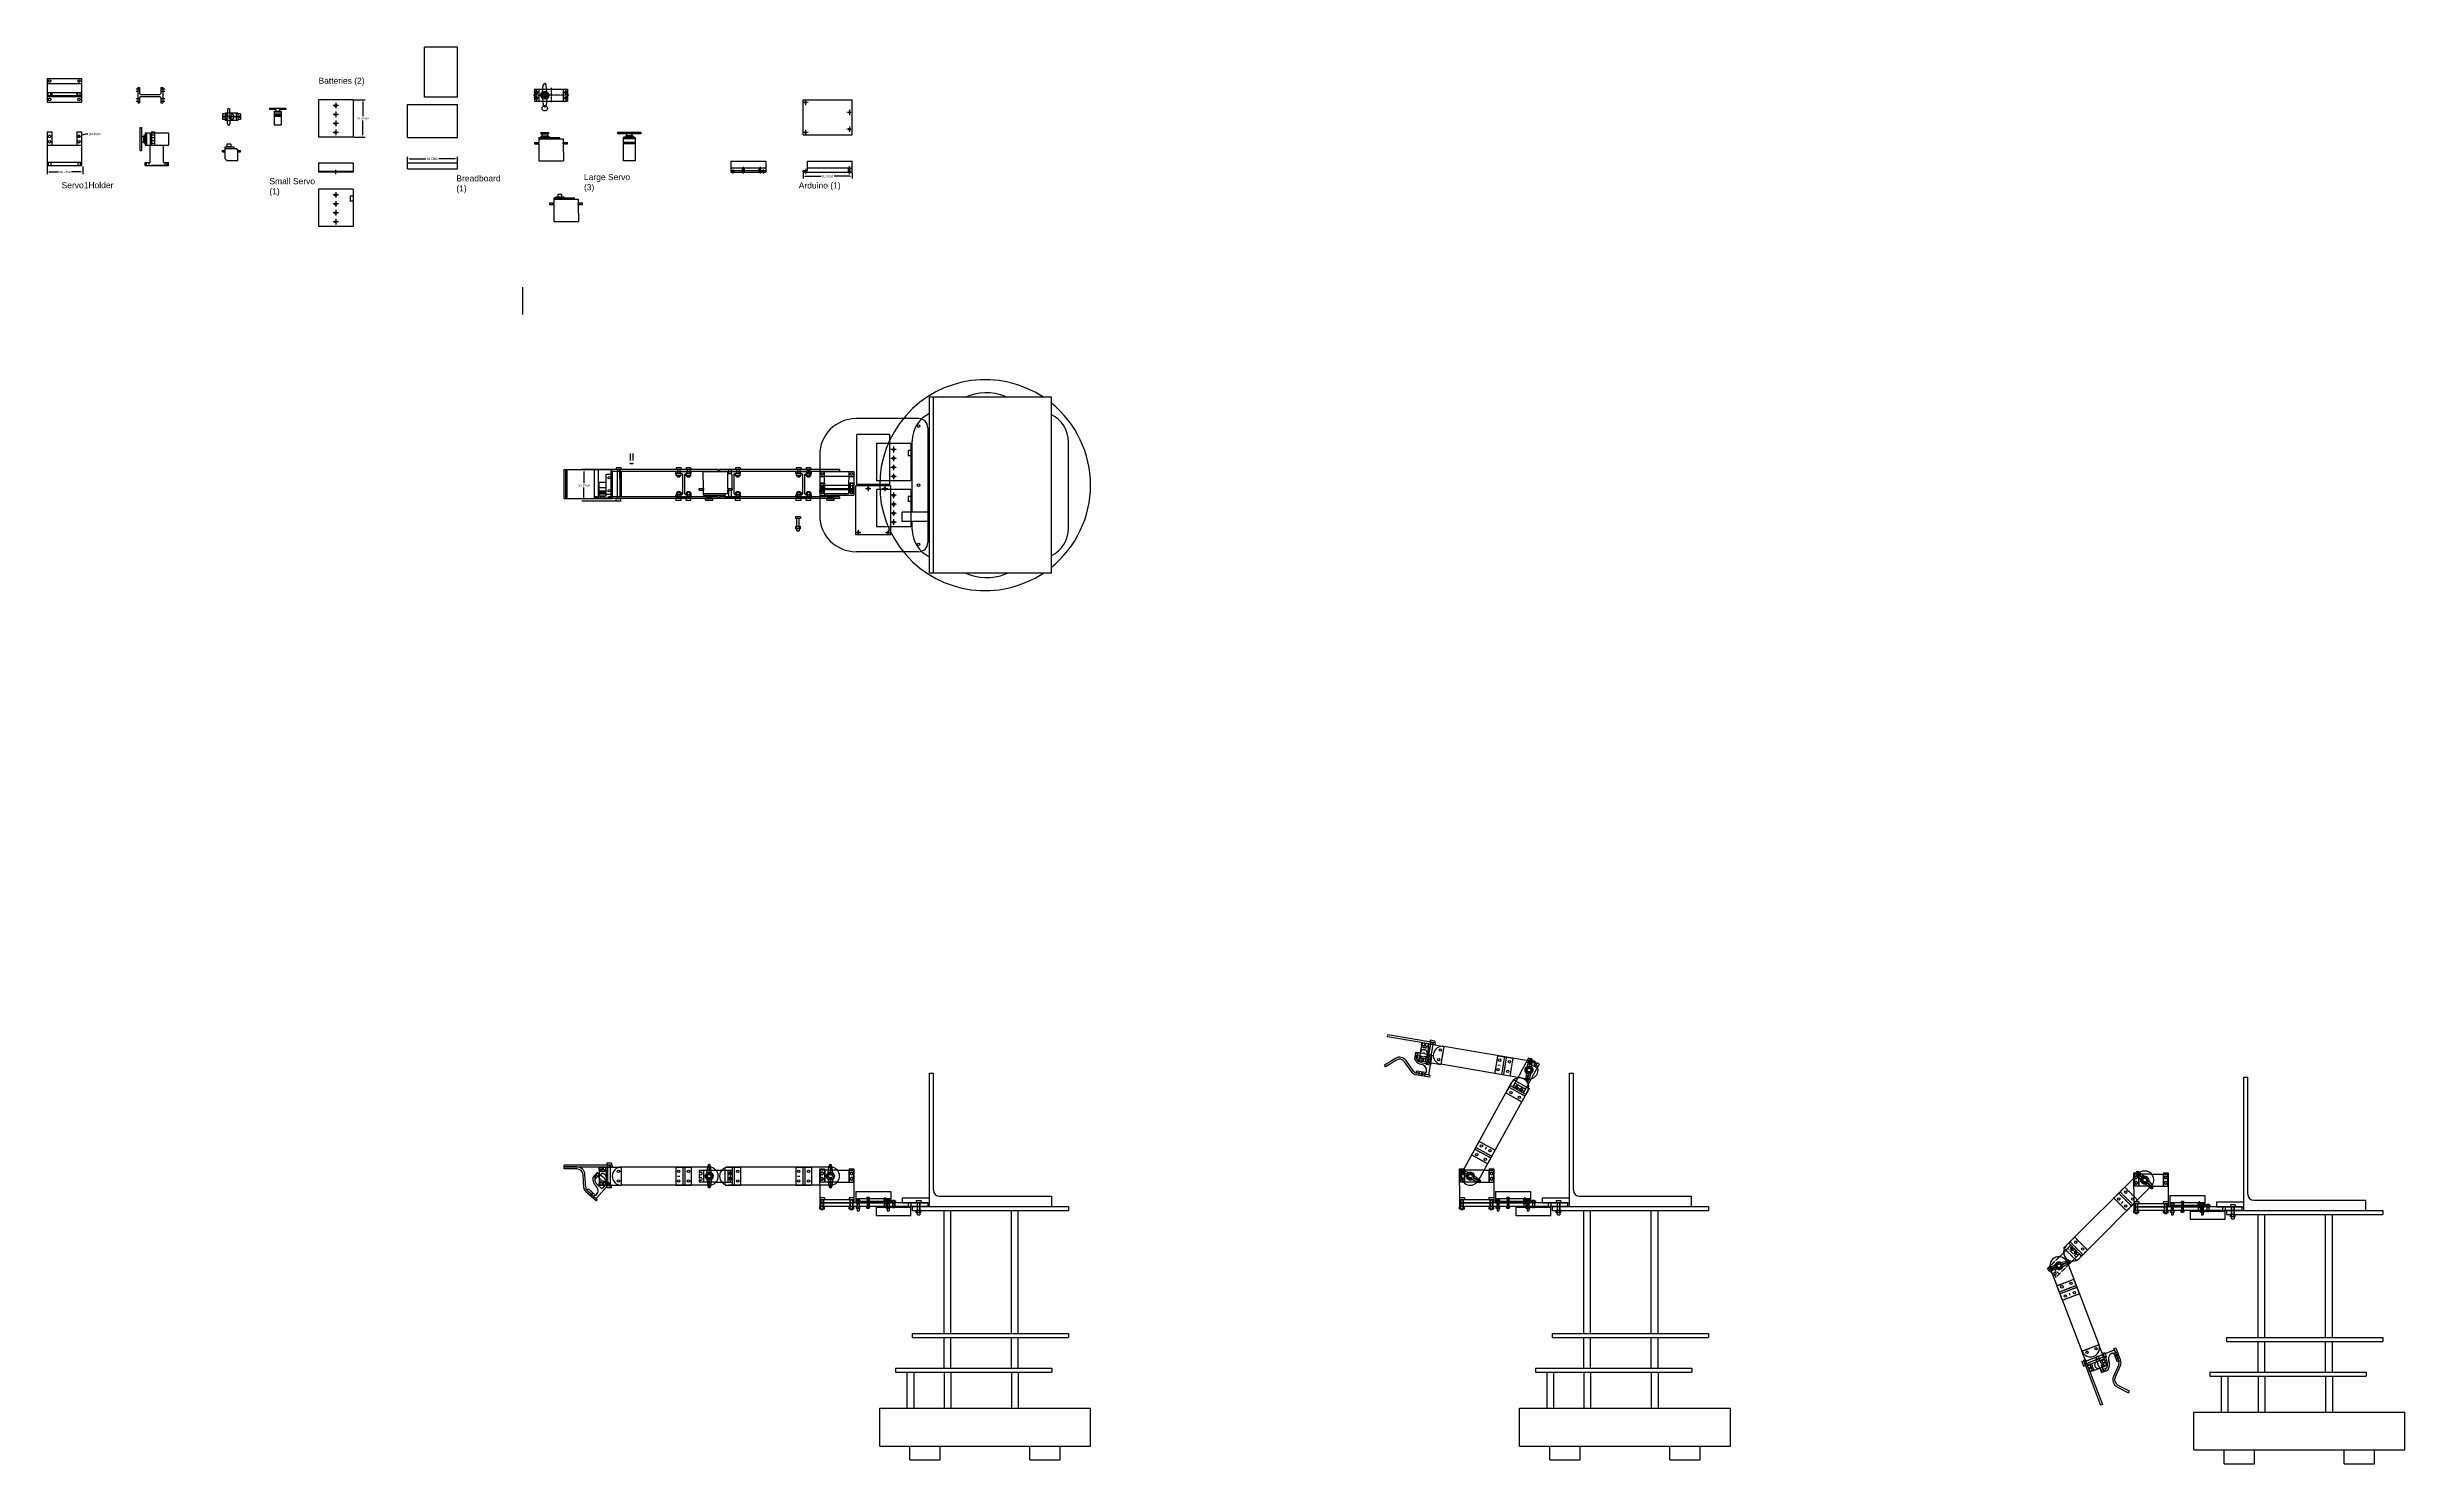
# Model space of a CAD drawing. Header units: millimetres. Extents: x 10529 to 14419, y 483 to 2820.
import ezdxf

# ---------------------------------------------------------------- set-up
doc = ezdxf.new("R2010")
doc.units = ezdxf.units.MM
doc.header["$MEASUREMENT"] = 0
doc.linetypes.add('CENTER', pattern=[2, 1.25, -0.25, 0.25, -0.25])
doc.linetypes.add('HIDDEN', pattern=[0.375, 0.25, -0.125])
for name, color, linetype in [('Arduino', 181, 'Continuous'), ('Arm', 211, 'Continuous'), ('Batteries', 5, 'Continuous'), ('Bolt', 104, 'Continuous'), ('Breadboard', 6, 'Continuous'), ('Centerline', 1, 'CENTER'), ('Connectors', 40, 'Continuous'), ('Hidden', 1, 'HIDDEN'), ('Platform', 3, 'Continuous'), ('Servo', 2, 'Continuous'), ('Servo1Holder', 183, 'Continuous'), ('Turtlebot', 4, 'Continuous')]:
    doc.layers.add(name, color=color, linetype=linetype)
doc.styles.get("Standard").update_dxf_attribs({"font": 'Arial.ttf'})
doc.dimstyles.get("Standard").update_dxf_attribs({"dimtxt": 0.18, "dimasz": 0.18, "dimexe": 0.18, "dimexo": 0.0625, "dimgap": 0.09, "dimtad": 0, "dimtih": 1, "dimtoh": 1, "dimdec": 4, "dimzin": 0, "dimdsep": 46, "dimtxsty": 'Standard', "dimcen": 0.09, "dimadec": 0, "dimazin": 0, "dimtfac": 1, "dimtdec": 4, "dimtofl": 0, "dimtmove": 0, "dimatfit": 3, "dimfxl": 1, "dimtolj": 1, "dimtzin": 0, "dimarcsym": 0})

msp = doc.modelspace()

# ---------------------------------------------------------------- texts
at = {"char_height": 10, "attachment_point": 1}
for s, insert in [('Batteries (2)', (10976.66133, 2769.77239)), ('Servo1Holder  ', (10552.85726, 2597.39272)), ('Arduino (1)', (11769.03372, 2596.91704))]:
    msp.add_mtext_dynamic_manual_height_columns(s, width=77.1520224, gutter_width=1, heights=[0.25921], dxfattribs=dict(at, insert=insert))
note = msp.add_mtext_dynamic_manual_height_columns('Breadboard ', width=77.1520224, gutter_width=1, heights=[0.25921, 0], dxfattribs=dict(insert=(11126.00079, 2608.66544), char_height=10, attachment_point=1))
for column, words in zip(note.columns.linked_columns, ['(1)']):
    column.text = words
note = msp.add_mtext_dynamic_manual_height_columns('Large Servo ', width=77.1520224, gutter_width=1, heights=[0.25921, 0], dxfattribs=dict(insert=(11336.53283, 2610.72975), char_height=10, attachment_point=1))
for column, words in zip(note.columns.linked_columns, ['(3)']):
    column.text = words
note = msp.add_mtext_dynamic_manual_height_columns('Small Servo ', width=77.1520224, gutter_width=1, heights=[0.25921, 0], dxfattribs=dict(insert=(10817.5435, 2604.00504), char_height=10, attachment_point=1))
for column, words in zip(note.columns.linked_columns, ['(1)']):
    column.text = words

# ---------------------------------------------------------------- blocks, each defined once
blk = doc.blocks.new('*D1')
at = {"color": 0, "lineweight": -2, "transparency": 16777216}
for p, q in [((11776.1, 2612.5), (11776.1, 2603.5)), ((11779.7, 2607.1), (11806, 2607.1)), ((11853.5, 2607.1), (11827.2, 2607.1)), ((11857.1, 2612.5), (11857.1, 2603.5))]:
    blk.add_line(p, q, dxfattribs=at)
at = {"color": 0, "transparency": 16777216}
for points in [[(11779.7, 2607.7), (11779.7, 2606.5), (11776.1, 2607.1)], [(11853.5, 2607.7), (11853.5, 2606.5), (11857.1, 2607.1)]]:
    blk.add_solid(points, dxfattribs=at)
at = {"layer": 'Defpoints', "color": 0, "transparency": 16777216}
for p in [(11776.1, 2613.8), (11857.1, 2613.8), (11857.1, 2607.1)]:
    blk.add_point(p, dxfattribs=at)
at = {"color": 0, "transparency": 16777216, "insert": (11816.6, 2607.1), "char_height": 3.6, "attachment_point": 5}
blk.add_mtext('\\A1;81.0000', dxfattribs=at)
blk = doc.blocks.new('*D2')
at = {"color": 0, "lineweight": -2, "transparency": 16777216}
for p, q in [((11123.4, 2630.6), (11123.4, 2639.4)), ((11127, 2635.8), (11154, 2635.8)), ((11202.3, 2635.8), (11175.3, 2635.8)), ((11205.9, 2630.6), (11205.9, 2639.4))]:
    blk.add_line(p, q, dxfattribs=at)
at = {"color": 0, "transparency": 16777216}
for points in [[(11127, 2636.4), (11127, 2635.2), (11123.4, 2635.8)], [(11202.3, 2636.4), (11202.3, 2635.2), (11205.9, 2635.8)]]:
    blk.add_solid(points, dxfattribs=at)
at = {"layer": 'Defpoints', "color": 0, "transparency": 16777216}
for p in [(11123.4, 2629.3), (11205.9, 2635.8), (11205.9, 2629.3)]:
    blk.add_point(p, dxfattribs=at)
at = {"color": 0, "transparency": 16777216, "insert": (11164.6, 2635.8), "char_height": 3.6, "attachment_point": 5}
blk.add_mtext('\\A1;82.5000', dxfattribs=at)
blk = doc.blocks.new('*D3')
at = {"color": 0, "lineweight": -2, "transparency": 16777216}
for p, q in [((11034.9, 2733.4), (11053.5, 2733.4)), ((11049.9, 2729.8), (11049.9, 2706.2)), ((11049.9, 2675.4), (11049.9, 2699)), ((11034.9, 2671.8), (11053.5, 2671.8))]:
    blk.add_line(p, q, dxfattribs=at)
at = {"color": 0, "transparency": 16777216}
for points in [[(11049.3, 2729.8), (11050.5, 2729.8), (11049.9, 2733.4)], [(11049.3, 2675.4), (11050.5, 2675.4), (11049.9, 2671.8)]]:
    blk.add_solid(points, dxfattribs=at)
at = {"layer": 'Defpoints', "color": 0, "transparency": 16777216}
for p in [(11033.7, 2733.4), (11033.7, 2671.8), (11049.9, 2671.8)]:
    blk.add_point(p, dxfattribs=at)
at = {"color": 0, "transparency": 16777216, "insert": (11049.9, 2702.6), "char_height": 3.6, "attachment_point": 5}
blk.add_mtext('\\A1;61.6000', dxfattribs=at)
blk = doc.blocks.new('*D5')
at = {"color": 0, "lineweight": -2, "transparency": 16777216}
for p, q in [((10579.7, 2673.1), (10583.3, 2673.1)), ((10581.5, 2671.3), (10581.5, 2674.9)), ((10592.4, 2676.6), (10587, 2674.9)), ((10596, 2676.6), (10592.4, 2676.6))]:
    blk.add_line(p, q, dxfattribs=at)
at = {"color": 0, "transparency": 16777216}
blk.add_solid([(10586.8, 2675.4), (10587.2, 2674.3), (10583.6, 2673.7)], dxfattribs=at)
at = {"layer": 'Defpoints', "color": 0, "transparency": 16777216}
for p in [(10579.5, 2672.4), (10583.6, 2673.7)]:
    blk.add_point(p, dxfattribs=at)
at = {"color": 0, "transparency": 16777216, "insert": (10607.2, 2676.6), "char_height": 3.6, "attachment_point": 5}
blk.add_mtext('\\A1;∅4.3000', dxfattribs=at)
blk = doc.blocks.new('*D14')
at = {"color": 0, "lineweight": -2, "transparency": 16777216}
for p, q in [((10529, 2623.4), (10529, 2610.6)), ((10532.6, 2614.2), (10547.7, 2614.2)), ((10584.2, 2614.2), (10569, 2614.2)), ((10587.8, 2623.4), (10587.8, 2610.6))]:
    blk.add_line(p, q, dxfattribs=at)
at = {"color": 0, "transparency": 16777216}
for points in [[(10532.6, 2614.8), (10532.6, 2613.6), (10529, 2614.2)], [(10584.2, 2614.8), (10584.2, 2613.6), (10587.8, 2614.2)]]:
    blk.add_solid(points, dxfattribs=at)
at = {"layer": 'Defpoints', "color": 0, "transparency": 16777216}
for p in [(10529, 2624.6), (10587.8, 2624.6), (10587.8, 2614.2)]:
    blk.add_point(p, dxfattribs=at)
at = {"color": 0, "transparency": 16777216, "insert": (10558.4, 2614.2), "char_height": 3.6, "attachment_point": 5}
blk.add_mtext('\\A1;58.7350', dxfattribs=at)
blk = doc.blocks.new('*D43')
at = {"color": 0, "lineweight": -2, "transparency": 16777216}
for p, q in [((11468.4, 2123.1), (11411.1, 2123.1)), ((11414.7, 2119.5), (11414.7, 2100.8)), ((11466.7, 2071.2), (11411.1, 2071.2)), ((11414.7, 2074.8), (11414.7, 2093.5))]:
    blk.add_line(p, q, dxfattribs=at)
at = {"color": 0, "transparency": 16777216}
for points in [[(11414.1, 2119.5), (11415.3, 2119.5), (11414.7, 2123.1)], [(11414.1, 2074.8), (11415.3, 2074.8), (11414.7, 2071.2)]]:
    blk.add_solid(points, dxfattribs=at)
at = {"layer": 'Defpoints', "color": 0, "transparency": 16777216}
for p in [(11414.7, 2123.1), (11469.7, 2123.1), (11467.9, 2071.2)]:
    blk.add_point(p, dxfattribs=at)
at = {"color": 0, "transparency": 16777216, "insert": (11414.7, 2097.2), "char_height": 3.6, "attachment_point": 5}
blk.add_mtext('\\A1;51.8750', dxfattribs=at)

# ---------------------------------------------------------------- dimensions: what is measured, and where the dimension line sits
for base, p1, p2, picture, middle in [((11049.91442, 2671.8116), (11033.66133, 2733.4116), (11033.66133, 2671.8116), '*D3', (11049.91442, 2702.6116)), ((11414.72939, 2123.10284), (11467.93329, 2071.22784), (11469.65829, 2123.10284), '*D43', (11414.72939, 2097.16534))]:
    dim = msp.add_linear_dim(base=base, p1=p1, p2=p2, angle=90, dimstyle='Standard', override={"dimscale": 20})
    dim.commit()
    dim.dimension.update_dxf_attribs({"geometry": picture, "text_midpoint": middle})
dim = msp.add_diameter_dim_2p(p1=(10579.47617, 2672.40853), p2=(10583.56294, 2673.74579), dimstyle='Standard', override={"dimscale": 20})
dim.commit()
dim.dimension.update_dxf_attribs({"geometry": '*D5', "text_midpoint": (10607.20235, 2676.63651), "dimtype": 163})
for base, p1, p2, picture, middle in [((10587.75458, 2614.22196), (10529.01955, 2624.61396), (10587.75458, 2624.61396), '*D14', (10558.38707, 2614.22196)), ((11205.8896, 2635.81467), (11123.3896, 2629.33643), (11205.8896, 2629.33643), '*D2', (11164.6396, 2635.81467)), ((11857.10069, 2607.10173), (11776.10069, 2613.7584), (11857.10069, 2613.7584), '*D1', (11816.60069, 2607.10173))]:
    dim = msp.add_linear_dim(base=base, p1=p1, p2=p2, dimstyle='Standard', override={"dimscale": 20})
    dim.commit()
    dim.dimension.update_dxf_attribs({"geometry": picture, "text_midpoint": middle})

# ---------------------------------------------------------------- linework, layer by layer
for p, q in [((11313.12006, 2424.22708), (11313.12006, 2379.22708)), ((11469.65829, 2123.10284), (11473.95829, 2123.10284)), ((11451.29579, 2093.47784), (11451.29579, 2099.16534)), ((11469.81829, 2075.22784), (11473.79829, 2075.22784)), ((11853.89579, 2096.92784), (11858.19579, 2096.92784)), ((12812.04128, 1178.31629), (12816.28087, 1177.59805)), ((12806.79878, 1145.45531), (12810.72286, 1144.79052)), ((12922.17397, 1141.17376), (12926.11777, 1140.50563)), ((11454.13579, 975.62057), (11458.43579, 975.62057)), ((12903.34649, 1004.97809), (12901.41111, 1001.47748)), ((11454.45579, 942.34557), (11458.43579, 942.34557)), ((11568.92528, 957.39557), (11572.92528, 957.39557)), ((11766.92528, 957.39557), (11770.92528, 957.39557)), ((11853.89579, 918.43236), (11858.19579, 918.43236)), ((11854.05579, 907.08236), (11858.03579, 907.08236)), ((11964.62079, 913.43236), (11968.97079, 913.43236)), ((11964.80579, 900.58236), (11968.78579, 900.58236)), ((12909.63953, 918.43236), (12913.93953, 918.43236)), ((12909.79953, 907.08236), (12913.77953, 907.08236)), ((13020.36453, 913.43236), (13024.71453, 913.43236)), ((13020.54953, 900.58236), (13024.52953, 900.58236)), ((13951.10886, 912.44981), (13953.93729, 915.27824)), ((14022.15462, 911.93236), (14026.45462, 911.93236)), ((14022.31462, 900.58236), (14026.29462, 900.58236)), ((14132.87962, 906.93236), (14137.22962, 906.93236)), ((14133.06462, 894.08236), (14137.04462, 894.08236)), ((13866.8965, 760.58033), (13865.46339, 764.31479)), ((13921.95939, 659.10203), (13920.53344, 662.81782)), ((13891.00801, 646.88155), (13889.46741, 650.8961))]:
    msp.add_line(p, q)
at = {"layer": 'Arduino'}
for p, q in [((11776.10069, 2732.94566), (11857.10069, 2732.94566)), ((11776.10069, 2675.24566), (11776.10069, 2732.94566)), ((11857.10069, 2675.24566), (11857.10069, 2732.94566)), ((11776.10069, 2675.24566), (11857.10069, 2675.24566)), ((11656.91343, 2632.1584), (11714.61343, 2632.1584)), ((11656.91343, 2632.1584), (11656.91343, 2613.7584)), ((11656.91343, 2620.7584), (11714.61343, 2620.7584)), ((11656.91343, 2616.3584), (11714.61343, 2616.3584)), ((11656.91343, 2613.7584), (11714.61343, 2613.7584)), ((11714.61343, 2632.1584), (11714.61343, 2613.7584)), ((11776.10069, 2613.7584), (11776.10069, 2616.3584)), ((11776.10069, 2616.3584), (11783.60069, 2616.3584)), ((11776.10069, 2613.7584), (11857.10069, 2613.7584)), ((11783.60069, 2616.3584), (11783.60069, 2632.1584)), ((11783.60069, 2632.1584), (11857.10069, 2632.1584)), ((11783.60069, 2620.7584), (11857.10069, 2620.7584)), ((11857.10069, 2613.7584), (11857.10069, 2632.1584)), ((11863.04579, 2015.42784), (11863.04579, 2096.42784)), ((11920.74579, 2096.42784), (11863.04579, 2096.42784)), ((11920.74579, 2015.42784), (11920.74579, 2096.42784)), ((11920.74579, 2015.42784), (11863.04579, 2015.42784)), ((11863.04579, 931.83236), (11920.74579, 931.83236)), ((11863.04579, 931.83236), (11863.04579, 913.43236)), ((11863.04579, 920.43236), (11920.74579, 920.43236)), ((11863.04579, 916.03236), (11920.74579, 916.03236)), ((11863.04579, 913.43236), (11920.74579, 913.43236)), ((11920.74579, 931.83236), (11920.74579, 913.43236)), ((12918.78953, 931.83236), (12976.48953, 931.83236)), ((12918.78953, 931.83236), (12918.78953, 913.43236)), ((12918.78953, 920.43236), (12976.48953, 920.43236)), ((12918.78953, 916.03236), (12976.48953, 916.03236)), ((12918.78953, 913.43236), (12976.48953, 913.43236)), ((12976.48953, 931.83236), (12976.48953, 913.43236)), ((14031.30462, 925.33236), (14089.00462, 925.33236)), ((14031.30462, 925.33236), (14031.30462, 906.93236)), ((14031.30462, 913.93236), (14089.00462, 913.93236)), ((14031.30462, 909.53236), (14089.00462, 909.53236)), ((14031.30462, 906.93236), (14089.00462, 906.93236)), ((14089.00462, 925.33236), (14089.00462, 906.93236))]:
    msp.add_line(p, q, dxfattribs=at)
for centre in [(11780.10069, 2728.94566), (11852.60069, 2712.54566), (11852.60069, 2684.74566), (11780.10069, 2679.44566)]:
    msp.add_circle(centre, 1.5, dxfattribs=at)
at = {"layer": 'Arm'}
for p, q in [((11381.92079, 2075.22784), (11381.92079, 2123.10284)), ((11381.92079, 2123.10284), (11461.29579, 2123.10284)), ((11384.80973, 2075.22784), (11384.80973, 2123.10284)), ((11386.91221, 2075.22784), (11386.91221, 2123.10284)), ((11461.29579, 2119.92784), (11461.29579, 2123.10284)), ((11461.29579, 2075.22784), (11461.29579, 2123.10284)), ((11476.29579, 2123.10284), (11461.29579, 2123.10284)), ((11476.29579, 2119.92784), (11461.29579, 2119.92784)), ((11636.29579, 2123.10284), (11476.29579, 2123.10284)), ((11636.29579, 2119.92784), (11476.29579, 2119.92784)), ((11636.29579, 2123.10284), (11636.29579, 2119.92784)), ((11836.29579, 2123.10284), (11638.29579, 2123.10284)), ((11638.29579, 2123.10284), (11638.29579, 2119.92784)), ((11836.29579, 2119.92784), (11638.29579, 2119.92784)), ((11836.29579, 2123.10284), (11836.29579, 2119.92784)), ((11381.92079, 2075.22784), (11461.29579, 2075.22784)), ((11461.29579, 2075.22784), (11461.29579, 2078.40284)), ((11476.29579, 2078.40284), (11461.29579, 2078.40284)), ((11476.29579, 2075.22784), (11461.29579, 2075.22784)), ((11636.29579, 2078.40284), (11476.29579, 2078.40284)), ((11636.29579, 2075.22784), (11476.29579, 2075.22784)), ((11636.29579, 2078.40284), (11636.29579, 2075.22784)), ((11836.29579, 2078.40284), (11638.29579, 2078.40284)), ((11638.29579, 2078.40284), (11638.29579, 2075.22784)), ((11836.29579, 2075.22784), (11638.29579, 2075.22784)), ((11836.29579, 2078.40284), (11836.29579, 2075.22784)), ((12740.31047, 1187.24814), (12740.8408, 1190.37854)), ((12818.57036, 1173.98994), (12740.31047, 1187.24814)), ((12819.10069, 1177.12034), (12740.8408, 1190.37854)), ((12819.10069, 1177.12034), (12818.57036, 1173.98994)), ((12976.31423, 1147.21546), (12833.35128, 1171.43516)), ((12753.30187, 1151.6214), (12735.31135, 1140.44396)), ((12736.98691, 1137.74708), (12735.31135, 1140.44396)), ((12754.97743, 1148.92453), (12736.98691, 1137.74708)), ((12780.92765, 1128.59368), (12768.40761, 1146.22107)), ((12783.51617, 1130.4322), (12770.99613, 1148.05959)), ((12971.30326, 1117.63692), (12828.34031, 1141.85662)), ((12809.55479, 1120.77322), (12787.41015, 1124.52479)), ((12810.08511, 1123.90361), (12787.94048, 1127.65519)), ((12810.08511, 1123.90361), (12809.55479, 1120.77322)), ((12865.16951, 966.92735), (12945.19838, 1111.67898)), ((12891.42411, 952.41196), (12971.45297, 1097.1636)), ((11381.92079, 972.44557), (11381.92079, 975.62057)), ((11461.29579, 975.62057), (11381.92079, 975.62057)), ((11461.29579, 972.44557), (11381.92079, 972.44557)), ((11381.94433, 969.3609), (11381.94885, 972.53589)), ((11403.12887, 972.50576), (11381.94885, 972.53589)), ((11461.29579, 975.62057), (11461.29579, 972.44557)), ((11403.12435, 969.33076), (11381.94433, 969.3609)), ((11414.39334, 938.35065), (11413.09199, 959.93266)), ((11417.56258, 938.54175), (11416.26124, 960.12375)), ((11436.65727, 918.94776), (11419.84842, 933.84482)), ((11621.29579, 972.39557), (11476.29579, 972.39557)), ((11621.29579, 942.39557), (11476.29579, 942.39557)), ((11818.69729, 972.39557), (11653.29579, 972.39557)), ((11818.69729, 942.39557), (11653.29579, 942.39557)), ((13977.1106, 959.66475), (13860.15408, 842.70823)), ((13998.3238, 938.45155), (13881.36728, 821.49503)), ((11434.5514, 916.57164), (11417.74256, 931.46869)), ((11436.65727, 918.94776), (11434.5514, 916.57164)), ((13834.12904, 804.10003), (13886.07946, 668.7259)), ((13862.13748, 814.84839), (13914.0879, 679.47426)), ((13938.83458, 672.90433), (13941.79881, 674.04186)), ((13938.83458, 672.90433), (13946.88159, 651.93518)), ((13941.79881, 674.04186), (13949.84581, 653.07272)), ((13888.44273, 653.56623), (13891.40696, 654.70377)), ((13888.44273, 653.56623), (13916.88111, 579.46057)), ((13891.40696, 654.70377), (13919.84533, 580.5981)), ((13946.74435, 646.71336), (13937.94833, 626.96225)), ((13949.64473, 645.42169), (13940.84871, 625.67058)), ((13943.89257, 609.91997), (13962.67306, 600.12778)), ((13945.36047, 612.73527), (13964.14096, 602.94308)), ((13964.14096, 602.94308), (13962.67306, 600.12778)), ((13919.84533, 580.5981), (13916.88111, 579.46057))]:
    msp.add_line(p, q, dxfattribs=at)
for centre in [(12827.6097, 1165.30811), (12824.93719, 1149.53289), (12922.80961, 1132.95209), (12925.48213, 1148.72731), (12938.80667, 1130.24199), (12941.47919, 1146.01721), (12943.99418, 1095.03349), (12953.05691, 1104.19193), (12957.99663, 1087.29195), (12960.93329, 1099.83731), (12887.52717, 992.89919), (12895.37757, 1007.09855), (12901.52962, 985.15765), (12909.38002, 999.35701), (11471.65829, 965.39557), (11471.65829, 949.39557), (11570.92528, 965.39557), (11570.92528, 949.39557), (11587.15028, 965.39557), (11587.15028, 949.39557), (11656.04579, 961.89557), (11656.04579, 952.89557), (11668.44579, 965.39557), (11668.44579, 949.39557), (11768.92528, 965.39557), (11768.92528, 949.39557), (11785.15028, 965.39557), (11785.15028, 949.39557), (13946.86622, 919.52088), (13958.17993, 908.20717), (13958.33903, 930.99368), (13969.65274, 919.67998), (13869.52324, 837.22815), (13875.81649, 848.47115), (13875.8872, 830.86419), (13887.1302, 837.15744), (13867.83579, 780.46169), (13852.89796, 774.72923), (13858.71103, 759.58133), (13873.64886, 765.31379), (13894.27628, 666.90422), (13909.21411, 672.63667)]:
    msp.add_circle(centre, 2, dxfattribs=at)
for centre, radius, start, end in [((12830.84579, 1156.64589), 15, 80.38467773, 260.38467773), ((12760.25478, 1140.43043), 13.175, 35.38467773, 121.85253015), ((12760.25478, 1140.43043), 10, 35.38467773, 121.85253015), ((12789.08047, 1134.38431), 10, 215.38467773, 260.38467773), ((12789.08047, 1134.38431), 6.825, 215.38467773, 260.38467773), ((12973.80875, 1132.42619), 15, 260.38467773, 80.38467773), ((12958.32567, 1104.42129), 15, 331.06310185, 151.06310185), ((11403.11012, 959.33077), 13.175, 3.45062866, 89.91848108), ((11403.11012, 959.33077), 10, 3.45062866, 89.91848108), ((11424.37521, 938.95254), 10, 183.45062866, 228.45062866), ((11424.37521, 938.95254), 6.825, 183.45062866, 228.45062866), ((11476.29579, 957.39557), 15, 90, 270), ((11621.29579, 957.39557), 15, 270, 90), ((11653.29579, 957.39557), 15, 90, 270), ((11821.29579, 957.39557), 15, 280.08076318, 79.91923682), ((12877.03953, 957.39557), 15, 161.14386502, 320.98233867), ((13989.55462, 950.89557), 15, 325.08076318, 124.91923682), ((13848.13326, 809.47421), 15, 20.99452477, 200.99452477), ((13870.76068, 832.10163), 15, 135, 315), ((13900.08368, 674.10008), 15, 200.99452477, 20.99452477), ((13949.98378, 621.60234), 13.175, 155.99452477, 242.46237719), ((13949.98378, 621.60234), 10, 155.99452477, 242.46237719), ((13940.50967, 649.48993), 6.825, 335.99452477, 20.99452477), ((13940.50967, 649.48993), 10, 335.99452477, 20.99452477)]:
    msp.add_arc(centre, radius, start, end, dxfattribs=at)
at = {"layer": 'Batteries'}
for p, q in [((11033.66133, 2733.4116), (10976.66133, 2733.4116)), ((10976.66133, 2733.4116), (10976.66133, 2671.8116)), ((11033.66133, 2733.4116), (11033.66133, 2671.8116)), ((11033.66133, 2671.8116), (10976.66133, 2671.8116)), ((10976.66133, 2628.71456), (10976.66133, 2613.71456)), ((11033.66133, 2628.71456), (10976.66133, 2628.71456)), ((11033.66133, 2613.71456), (10976.66133, 2613.71456)), ((11033.66133, 2628.71456), (11033.66133, 2613.71456)), ((11033.66133, 2585.94528), (10976.66133, 2585.94528)), ((10976.66133, 2585.94528), (10976.66133, 2524.34528)), ((11033.66133, 2574.44528), (11029.16133, 2574.44528)), ((11029.16133, 2574.44528), (11029.16133, 2565.94528)), ((11033.66133, 2585.94528), (11033.66133, 2524.34528)), ((11033.66133, 2565.94528), (11029.16133, 2565.94528)), ((11033.66133, 2524.34528), (10976.66133, 2524.34528)), ((11897.04579, 892.08236), (11897.04579, 907.08236)), ((11954.04579, 907.08236), (11897.04579, 907.08236)), ((11954.04579, 892.08236), (11954.04579, 907.08236)), ((12952.78953, 892.08236), (12952.78953, 907.08236)), ((13009.78953, 907.08236), (12952.78953, 907.08236)), ((13009.78953, 892.08236), (13009.78953, 907.08236)), ((14065.30462, 885.58236), (14065.30462, 900.58236)), ((14122.30462, 900.58236), (14065.30462, 900.58236)), ((14122.30462, 885.58236), (14122.30462, 900.58236)), ((11954.04579, 892.08236), (11897.04579, 892.08236)), ((13009.78953, 892.08236), (12952.78953, 892.08236)), ((14122.30462, 885.58236), (14065.30462, 885.58236))]:
    msp.add_line(p, q, dxfattribs=at)
for centre in [(11005.16133, 2723.7116), (11005.16133, 2708.9116), (11005.16133, 2694.1116), (11005.16133, 2679.3116), (11005.16133, 2576.24528), (11005.16133, 2561.44528), (11005.16133, 2546.64528), (11005.16133, 2531.84528)]:
    msp.add_circle(centre, 1.8, dxfattribs=at)
at = {"layer": 'Bolt'}
for p, q in [((11467.80829, 2126.10284), (11467.80829, 2123.10284)), ((11475.80829, 2126.10284), (11467.80829, 2126.10284)), ((11475.80829, 2123.10284), (11467.80829, 2123.10284)), ((11475.80829, 2126.10284), (11475.80829, 2123.10284)), ((11491.07671, 2133.43353), (11491.07671, 2134.08353)), ((11491.07671, 2133.43353), (11495.05671, 2133.43353)), ((11495.05671, 2134.08353), (11495.05671, 2133.43353)), ((11566.91528, 2126.10284), (11566.91528, 2123.10284)), ((11574.91528, 2126.10284), (11566.91528, 2126.10284)), ((11574.91528, 2123.10284), (11566.91528, 2123.10284)), ((11567.04028, 2112.75284), (11567.04028, 2116.75284)), ((11574.79028, 2116.75284), (11567.04028, 2116.75284)), ((11574.79028, 2112.75284), (11567.04028, 2112.75284)), ((11568.92528, 2111.10284), (11568.92528, 2112.75284)), ((11568.92528, 2111.10284), (11572.90528, 2111.10284)), ((11572.90528, 2112.75284), (11572.90528, 2111.10284)), ((11574.79028, 2112.75284), (11574.79028, 2116.75284)), ((11574.91528, 2126.10284), (11574.91528, 2123.10284)), ((11583.14028, 2126.10284), (11583.14028, 2123.10284)), ((11591.14028, 2126.10284), (11583.14028, 2126.10284)), ((11591.14028, 2123.10284), (11583.14028, 2123.10284)), ((11583.26528, 2112.75284), (11583.26528, 2116.75284)), ((11591.01528, 2116.75284), (11583.26528, 2116.75284)), ((11591.01528, 2112.75284), (11583.26528, 2112.75284)), ((11585.15028, 2111.10284), (11585.15028, 2112.75284)), ((11585.15028, 2111.10284), (11589.13028, 2111.10284)), ((11589.13028, 2112.75284), (11589.13028, 2111.10284)), ((11591.01528, 2112.75284), (11591.01528, 2116.75284)), ((11591.14028, 2126.10284), (11591.14028, 2123.10284)), ((11664.43579, 2126.10284), (11664.43579, 2123.10284)), ((11672.43579, 2126.10284), (11664.43579, 2126.10284)), ((11672.43579, 2123.10284), (11664.43579, 2123.10284)), ((11664.56079, 2112.75284), (11664.56079, 2116.75284)), ((11672.31079, 2116.75284), (11664.56079, 2116.75284)), ((11672.31079, 2112.75284), (11664.56079, 2112.75284)), ((11666.44579, 2111.10284), (11666.44579, 2112.75284)), ((11666.44579, 2111.10284), (11670.42579, 2111.10284)), ((11670.42579, 2112.75284), (11670.42579, 2111.10284)), ((11672.31079, 2112.75284), (11672.31079, 2116.75284)), ((11672.43579, 2126.10284), (11672.43579, 2123.10284)), ((11764.91528, 2126.10284), (11764.91528, 2123.10284)), ((11772.91528, 2126.10284), (11764.91528, 2126.10284)), ((11772.91528, 2123.10284), (11764.91528, 2123.10284)), ((11765.04028, 2112.75284), (11765.04028, 2116.75284)), ((11772.79028, 2116.75284), (11765.04028, 2116.75284)), ((11772.79028, 2112.75284), (11765.04028, 2112.75284)), ((11766.92528, 2111.10284), (11766.92528, 2112.75284)), ((11766.92528, 2111.10284), (11770.90528, 2111.10284)), ((11770.90528, 2112.75284), (11770.90528, 2111.10284)), ((11772.79028, 2112.75284), (11772.79028, 2116.75284)), ((11772.91528, 2126.10284), (11772.91528, 2123.10284)), ((11781.15028, 2126.10284), (11781.15028, 2123.10284)), ((11789.15028, 2126.10284), (11781.15028, 2126.10284)), ((11789.15028, 2123.10284), (11781.15028, 2123.10284)), ((11781.27528, 2112.75284), (11781.27528, 2116.75284)), ((11789.02528, 2116.75284), (11781.27528, 2116.75284)), ((11789.02528, 2112.75284), (11781.27528, 2112.75284)), ((11783.16028, 2111.10284), (11783.16028, 2112.75284)), ((11783.16028, 2111.10284), (11787.14028, 2111.10284)), ((11787.14028, 2112.75284), (11787.14028, 2111.10284)), ((11789.02528, 2112.75284), (11789.02528, 2116.75284)), ((11789.15028, 2126.10284), (11789.15028, 2123.10284)), ((11803.67079, 2100.92784), (11811.42079, 2100.92784)), ((11803.67079, 2100.92784), (11803.67079, 2096.92784)), ((11805.55579, 2101.42784), (11809.53579, 2101.42784)), ((11805.55579, 2101.42784), (11805.55579, 2100.92784)), ((11809.53579, 2101.42784), (11809.53579, 2100.92784)), ((11811.42079, 2100.92784), (11811.42079, 2096.92784)), ((11852.17079, 2100.92784), (11859.92079, 2100.92784)), ((11852.17079, 2100.92784), (11852.17079, 2096.92784)), ((11854.05579, 2101.42784), (11858.03579, 2101.42784)), ((11854.05579, 2101.42784), (11854.05579, 2100.92784)), ((11858.03579, 2101.42784), (11858.03579, 2100.92784)), ((11859.92079, 2100.92784), (11859.92079, 2096.92784)), ((11467.93329, 2071.22784), (11467.93329, 2075.22784)), ((11475.68329, 2075.22784), (11467.93329, 2075.22784)), ((11475.68329, 2071.22784), (11467.93329, 2071.22784)), ((11475.68329, 2071.22784), (11475.68329, 2075.22784)), ((11566.93528, 2072.22784), (11566.93528, 2075.22784)), ((11574.93528, 2075.22784), (11566.93528, 2075.22784)), ((11574.93528, 2072.22784), (11566.93528, 2072.22784)), ((11574.81028, 2085.57784), (11567.06028, 2085.57784)), ((11567.06028, 2085.57784), (11567.06028, 2081.57784)), ((11574.81028, 2081.57784), (11567.06028, 2081.57784)), ((11568.94528, 2087.22784), (11568.94528, 2085.57784)), ((11568.94528, 2087.22784), (11572.92528, 2087.22784)), ((11572.92528, 2085.57784), (11572.92528, 2087.22784)), ((11574.81028, 2085.57784), (11574.81028, 2081.57784)), ((11574.93528, 2072.22784), (11574.93528, 2075.22784)), ((11583.16028, 2072.22784), (11583.16028, 2075.22784)), ((11591.16028, 2075.22784), (11583.16028, 2075.22784)), ((11591.16028, 2072.22784), (11583.16028, 2072.22784)), ((11591.03528, 2085.57784), (11583.28528, 2085.57784)), ((11583.28528, 2085.57784), (11583.28528, 2081.57784)), ((11591.03528, 2081.57784), (11583.28528, 2081.57784)), ((11585.17028, 2087.22784), (11585.17028, 2085.57784)), ((11585.17028, 2087.22784), (11589.15028, 2087.22784)), ((11589.15028, 2085.57784), (11589.15028, 2087.22784)), ((11591.03528, 2085.57784), (11591.03528, 2081.57784)), ((11591.16028, 2072.22784), (11591.16028, 2075.22784)), ((11664.45579, 2072.22784), (11664.45579, 2075.22784)), ((11672.45579, 2075.22784), (11664.45579, 2075.22784)), ((11672.45579, 2072.22784), (11664.45579, 2072.22784)), ((11672.33079, 2085.57784), (11664.58079, 2085.57784)), ((11664.58079, 2085.57784), (11664.58079, 2081.57784)), ((11672.33079, 2081.57784), (11664.58079, 2081.57784)), ((11666.46579, 2087.22784), (11666.46579, 2085.57784)), ((11666.46579, 2087.22784), (11670.44579, 2087.22784)), ((11670.44579, 2085.57784), (11670.44579, 2087.22784)), ((11672.33079, 2085.57784), (11672.33079, 2081.57784)), ((11672.45579, 2072.22784), (11672.45579, 2075.22784)), ((11764.93528, 2072.22784), (11764.93528, 2075.22784)), ((11772.93528, 2075.22784), (11764.93528, 2075.22784)), ((11772.93528, 2072.22784), (11764.93528, 2072.22784)), ((11772.81028, 2085.57784), (11765.06028, 2085.57784)), ((11765.06028, 2085.57784), (11765.06028, 2081.57784)), ((11772.81028, 2081.57784), (11765.06028, 2081.57784)), ((11766.94528, 2087.22784), (11766.94528, 2085.57784)), ((11766.94528, 2087.22784), (11770.92528, 2087.22784)), ((11770.92528, 2085.57784), (11770.92528, 2087.22784)), ((11772.81028, 2085.57784), (11772.81028, 2081.57784)), ((11772.93528, 2072.22784), (11772.93528, 2075.22784)), ((11781.15028, 2072.22784), (11781.15028, 2075.22784)), ((11789.15028, 2075.22784), (11781.15028, 2075.22784)), ((11789.15028, 2072.22784), (11781.15028, 2072.22784)), ((11789.02528, 2085.57784), (11781.27528, 2085.57784)), ((11781.27528, 2085.57784), (11781.27528, 2081.57784)), ((11789.02528, 2081.57784), (11781.27528, 2081.57784)), ((11783.16028, 2087.22784), (11783.16028, 2085.57784)), ((11783.16028, 2087.22784), (11787.14028, 2087.22784)), ((11787.14028, 2085.57784), (11787.14028, 2087.22784)), ((11789.02528, 2085.57784), (11789.02528, 2081.57784)), ((11789.15028, 2072.22784), (11789.15028, 2075.22784)), ((11803.54579, 2086.42784), (11803.54579, 2089.42784)), ((11803.54579, 2089.42784), (11811.54579, 2089.42784)), ((11803.54579, 2086.42784), (11811.54579, 2086.42784)), ((11803.67079, 2096.92784), (11811.42079, 2096.92784)), ((11811.54579, 2086.42784), (11811.54579, 2089.42784)), ((11852.04579, 2086.42784), (11852.04579, 2089.42784)), ((11852.04579, 2089.42784), (11860.04579, 2089.42784)), ((11852.04579, 2086.42784), (11860.04579, 2086.42784)), ((11852.17079, 2096.92784), (11859.92079, 2096.92784)), ((11860.04579, 2086.42784), (11860.04579, 2089.42784)), ((11763.80861, 2045.16266), (11763.80861, 2042.16266)), ((11771.80861, 2045.16266), (11763.80861, 2045.16266)), ((11771.80861, 2042.16266), (11763.80861, 2042.16266)), ((11763.93361, 2025.31266), (11763.93361, 2029.31266)), ((11771.68361, 2029.31266), (11763.93361, 2029.31266)), ((11771.68361, 2025.31266), (11763.93361, 2025.31266)), ((11765.81861, 2022.16266), (11765.81861, 2025.31266)), ((11769.79861, 2025.31266), (11769.79861, 2022.16266)), ((11771.68361, 2025.31266), (11771.68361, 2029.31266)), ((11771.80861, 2045.16266), (11771.80861, 2042.16266)), ((11765.81861, 2022.16266), (11769.79861, 2022.16266)), ((12810.71836, 1181.58316), (12810.21727, 1178.6253)), ((12818.10488, 1177.28904), (12810.21727, 1178.6253)), ((12818.60598, 1180.2469), (12810.71836, 1181.58316)), ((12818.60598, 1180.2469), (12818.10488, 1177.28904)), ((12804.27213, 1141.82636), (12804.94026, 1145.77017)), ((12811.91325, 1140.53186), (12804.27213, 1141.82636)), ((12812.58138, 1144.47566), (12804.94026, 1145.77017)), ((12811.91325, 1140.53186), (12812.58138, 1144.47566)), ((11452.28579, 978.62057), (11452.28579, 975.62057)), ((11460.28579, 978.62057), (11452.28579, 978.62057)), ((11460.28579, 975.62057), (11452.28579, 975.62057)), ((11460.28579, 978.62057), (11460.28579, 975.62057)), ((11452.57079, 938.34557), (11452.57079, 942.34557)), ((11460.32079, 942.34557), (11452.57079, 942.34557)), ((11460.32079, 938.34557), (11452.57079, 938.34557)), ((11460.32079, 938.34557), (11460.32079, 942.34557)), ((11803.54579, 921.43236), (11803.54579, 918.43236)), ((11811.54579, 921.43236), (11803.54579, 921.43236)), ((11811.54579, 918.43236), (11803.54579, 918.43236)), ((11803.67079, 903.08236), (11803.67079, 907.08236)), ((11811.42079, 907.08236), (11803.67079, 907.08236)), ((11811.42079, 903.08236), (11803.67079, 903.08236)), ((11805.55579, 902.43236), (11805.55579, 903.08236)), ((11805.55579, 902.43236), (11809.53579, 902.43236)), ((11809.53579, 903.08236), (11809.53579, 902.43236)), ((11811.42079, 903.08236), (11811.42079, 907.08236)), ((11811.54579, 921.43236), (11811.54579, 918.43236)), ((11852.04579, 921.43236), (11852.04579, 918.43236)), ((11860.04579, 921.43236), (11852.04579, 921.43236)), ((11860.04579, 918.43236), (11852.04579, 918.43236)), ((11852.17079, 903.08236), (11852.17079, 907.08236)), ((11859.92079, 907.08236), (11852.17079, 907.08236)), ((11859.92079, 903.08236), (11852.17079, 903.08236)), ((11854.05579, 902.43236), (11854.05579, 903.08236)), ((11854.05579, 902.43236), (11858.03579, 902.43236)), ((11858.03579, 903.08236), (11858.03579, 902.43236)), ((11859.92079, 903.08236), (11859.92079, 907.08236)), ((11860.04579, 921.43236), (11860.04579, 918.43236)), ((11864.04579, 916.03236), (11864.04579, 918.53236)), ((11864.04579, 918.53236), (11870.04579, 918.53236)), ((11864.04579, 916.03236), (11870.04579, 916.03236)), ((11864.04579, 903.88236), (11864.04579, 907.08236)), ((11870.04579, 903.88236), (11864.04579, 903.88236)), ((11865.55579, 903.88236), (11865.55579, 900.03236)), ((11865.55579, 900.03236), (11868.53579, 900.03236)), ((11868.53579, 903.88236), (11868.53579, 900.03236)), ((11870.04579, 916.03236), (11870.04579, 918.53236)), ((11870.04579, 903.88236), (11870.04579, 907.08236)), ((11880.94579, 907.08236), (11880.94579, 904.58236)), ((11885.94579, 904.58236), (11880.94579, 904.58236)), ((11882.20579, 904.43236), (11882.20579, 904.58236)), ((11882.20579, 904.43236), (11884.68579, 904.43236)), ((11884.68579, 904.43236), (11884.68579, 904.58236)), ((11885.94579, 907.08236), (11885.94579, 904.58236)), ((11913.54579, 918.53236), (11919.54579, 918.53236)), ((11913.54579, 916.03236), (11913.54579, 918.53236)), ((11913.54579, 916.03236), (11919.54579, 916.03236)), ((11913.54579, 903.88236), (11913.54579, 907.08236)), ((11919.54579, 903.88236), (11913.54579, 903.88236)), ((11915.05579, 903.88236), (11915.05579, 900.03236)), ((11915.05579, 900.03236), (11918.03579, 900.03236)), ((11918.03579, 903.88236), (11918.03579, 900.03236)), ((11919.54579, 916.03236), (11919.54579, 918.53236)), ((11919.54579, 903.88236), (11919.54579, 907.08236)), ((11922.54579, 916.63236), (11928.54579, 916.63236)), ((11922.54579, 916.63236), (11922.54579, 913.43236)), ((11922.54579, 913.43236), (11928.54579, 913.43236)), ((11923.74579, 905.58236), (11927.34579, 905.58236)), ((11924.05579, 917.58236), (11927.03579, 917.58236)), ((11924.05579, 916.63236), (11924.05579, 917.58236)), ((11927.03579, 916.63236), (11927.03579, 917.58236)), ((11928.54579, 916.63236), (11928.54579, 913.43236)), ((11962.79579, 916.43236), (11962.79579, 913.43236)), ((11970.79579, 916.43236), (11962.79579, 916.43236)), ((11970.79579, 913.43236), (11962.79579, 913.43236)), ((11962.92079, 896.58236), (11962.92079, 900.58236)), ((11970.67079, 900.58236), (11962.92079, 900.58236)), ((11970.67079, 896.58236), (11962.92079, 896.58236)), ((11964.80579, 893.43236), (11964.80579, 896.58236)), ((11968.78579, 896.58236), (11968.78579, 893.43236)), ((11970.67079, 896.58236), (11970.67079, 900.58236)), ((11970.79579, 916.43236), (11970.79579, 913.43236)), ((12859.28953, 921.43236), (12859.28953, 918.43236)), ((12867.28953, 921.43236), (12859.28953, 921.43236)), ((12867.28953, 918.43236), (12859.28953, 918.43236)), ((12859.41453, 903.08236), (12859.41453, 907.08236)), ((12867.16453, 907.08236), (12859.41453, 907.08236)), ((12867.16453, 903.08236), (12859.41453, 903.08236)), ((12861.29953, 902.43236), (12861.29953, 903.08236)), ((12861.29953, 902.43236), (12865.27953, 902.43236)), ((12865.27953, 903.08236), (12865.27953, 902.43236)), ((12867.16453, 903.08236), (12867.16453, 907.08236)), ((12867.28953, 921.43236), (12867.28953, 918.43236)), ((12907.78953, 921.43236), (12907.78953, 918.43236)), ((12915.78953, 921.43236), (12907.78953, 921.43236)), ((12915.78953, 918.43236), (12907.78953, 918.43236)), ((12907.91453, 903.08236), (12907.91453, 907.08236)), ((12915.66453, 907.08236), (12907.91453, 907.08236)), ((12915.66453, 903.08236), (12907.91453, 903.08236)), ((12909.79953, 902.43236), (12909.79953, 903.08236)), ((12909.79953, 902.43236), (12913.77953, 902.43236)), ((12913.77953, 903.08236), (12913.77953, 902.43236)), ((12915.66453, 903.08236), (12915.66453, 907.08236)), ((12915.78953, 921.43236), (12915.78953, 918.43236)), ((12919.78953, 918.53236), (12925.78953, 918.53236)), ((12919.78953, 916.03236), (12919.78953, 918.53236)), ((12919.78953, 916.03236), (12925.78953, 916.03236)), ((12919.78953, 903.88236), (12919.78953, 907.08236)), ((12925.78953, 903.88236), (12919.78953, 903.88236)), ((12921.29953, 903.88236), (12921.29953, 900.03236)), ((12921.29953, 900.03236), (12924.27953, 900.03236)), ((12924.27953, 903.88236), (12924.27953, 900.03236)), ((12925.78953, 916.03236), (12925.78953, 918.53236)), ((12925.78953, 903.88236), (12925.78953, 907.08236)), ((12936.68953, 907.08236), (12936.68953, 904.58236)), ((12941.68953, 904.58236), (12936.68953, 904.58236)), ((12937.94953, 904.43236), (12937.94953, 904.58236)), ((12937.94953, 904.43236), (12940.42953, 904.43236)), ((12940.42953, 904.43236), (12940.42953, 904.58236)), ((12941.68953, 907.08236), (12941.68953, 904.58236)), ((12969.28953, 918.53236), (12975.28953, 918.53236)), ((12969.28953, 916.03236), (12969.28953, 918.53236)), ((12969.28953, 916.03236), (12975.28953, 916.03236)), ((12969.28953, 903.88236), (12969.28953, 907.08236)), ((12975.28953, 903.88236), (12969.28953, 903.88236)), ((12970.79953, 903.88236), (12970.79953, 900.03236)), ((12970.79953, 900.03236), (12973.77953, 900.03236)), ((12973.77953, 903.88236), (12973.77953, 900.03236)), ((12975.28953, 916.03236), (12975.28953, 918.53236)), ((12975.28953, 903.88236), (12975.28953, 907.08236)), ((12978.28953, 916.63236), (12984.28953, 916.63236)), ((12978.28953, 916.63236), (12978.28953, 913.43236)), ((12978.28953, 913.43236), (12984.28953, 913.43236)), ((12979.48953, 905.58236), (12983.08953, 905.58236)), ((12979.79953, 917.58236), (12982.77953, 917.58236)), ((12979.79953, 916.63236), (12979.79953, 917.58236)), ((12982.77953, 916.63236), (12982.77953, 917.58236)), ((12984.28953, 916.63236), (12984.28953, 913.43236)), ((13018.53953, 916.43236), (13018.53953, 913.43236)), ((13026.53953, 916.43236), (13018.53953, 916.43236)), ((13026.53953, 913.43236), (13018.53953, 913.43236)), ((13018.66453, 896.58236), (13018.66453, 900.58236)), ((13026.41453, 900.58236), (13018.66453, 900.58236)), ((13026.41453, 896.58236), (13018.66453, 896.58236)), ((13020.54953, 893.43236), (13020.54953, 896.58236)), ((13024.52953, 896.58236), (13024.52953, 893.43236)), ((13026.41453, 896.58236), (13026.41453, 900.58236)), ((13026.53953, 916.43236), (13026.53953, 913.43236)), ((13971.80462, 914.93236), (13971.80462, 911.93236)), ((13979.80462, 914.93236), (13971.80462, 914.93236)), ((13979.80462, 911.93236), (13971.80462, 911.93236)), ((13971.92962, 896.58236), (13971.92962, 900.58236)), ((13979.67962, 900.58236), (13971.92962, 900.58236)), ((13979.67962, 896.58236), (13971.92962, 896.58236)), ((13973.81462, 895.93236), (13973.81462, 896.58236)), ((13973.81462, 895.93236), (13977.79462, 895.93236)), ((13977.79462, 896.58236), (13977.79462, 895.93236)), ((13979.67962, 896.58236), (13979.67962, 900.58236)), ((13979.80462, 914.93236), (13979.80462, 911.93236)), ((14020.30462, 914.93236), (14020.30462, 911.93236)), ((14028.30462, 914.93236), (14020.30462, 914.93236)), ((14028.30462, 911.93236), (14020.30462, 911.93236)), ((14020.42962, 896.58236), (14020.42962, 900.58236)), ((14028.17962, 900.58236), (14020.42962, 900.58236)), ((14028.17962, 896.58236), (14020.42962, 896.58236)), ((14022.31462, 895.93236), (14022.31462, 896.58236)), ((14022.31462, 895.93236), (14026.29462, 895.93236)), ((14026.29462, 896.58236), (14026.29462, 895.93236)), ((14028.17962, 896.58236), (14028.17962, 900.58236)), ((14028.30462, 914.93236), (14028.30462, 911.93236)), ((14032.30462, 912.03236), (14038.30462, 912.03236)), ((14032.30462, 909.53236), (14032.30462, 912.03236)), ((14032.30462, 909.53236), (14038.30462, 909.53236)), ((14032.30462, 897.38236), (14032.30462, 900.58236)), ((14038.30462, 897.38236), (14032.30462, 897.38236)), ((14033.81462, 897.38236), (14033.81462, 893.53236)), ((14036.79462, 897.38236), (14036.79462, 893.53236)), ((14038.30462, 909.53236), (14038.30462, 912.03236)), ((14038.30462, 897.38236), (14038.30462, 900.58236)), ((14049.20462, 900.58236), (14049.20462, 898.08236)), ((14054.20462, 898.08236), (14049.20462, 898.08236)), ((14050.46462, 897.93236), (14050.46462, 898.08236)), ((14050.46462, 897.93236), (14052.94462, 897.93236)), ((14052.94462, 897.93236), (14052.94462, 898.08236)), ((14054.20462, 900.58236), (14054.20462, 898.08236)), ((14081.80462, 912.03236), (14087.80462, 912.03236)), ((14081.80462, 909.53236), (14081.80462, 912.03236)), ((14081.80462, 909.53236), (14087.80462, 909.53236)), ((14081.80462, 897.38236), (14081.80462, 900.58236)), ((14087.80462, 897.38236), (14081.80462, 897.38236)), ((14083.31462, 897.38236), (14083.31462, 893.53236)), ((14086.29462, 897.38236), (14086.29462, 893.53236)), ((14087.80462, 909.53236), (14087.80462, 912.03236)), ((14087.80462, 897.38236), (14087.80462, 900.58236)), ((14090.80462, 910.13236), (14096.80462, 910.13236)), ((14090.80462, 910.13236), (14090.80462, 906.93236)), ((14090.80462, 906.93236), (14096.80462, 906.93236)), ((14092.00462, 899.08236), (14095.60462, 899.08236)), ((14092.31462, 911.08236), (14095.29462, 911.08236)), ((14092.31462, 910.13236), (14092.31462, 911.08236)), ((14095.29462, 910.13236), (14095.29462, 911.08236)), ((14096.80462, 910.13236), (14096.80462, 906.93236)), ((14131.05462, 909.93236), (14131.05462, 906.93236)), ((14139.05462, 909.93236), (14131.05462, 909.93236)), ((14139.05462, 906.93236), (14131.05462, 906.93236)), ((14139.05462, 909.93236), (14139.05462, 906.93236)), ((11964.80579, 893.43236), (11968.78579, 893.43236)), ((13020.54953, 893.43236), (13024.52953, 893.43236)), ((14033.81462, 893.53236), (14036.79462, 893.53236)), ((14083.31462, 893.53236), (14086.29462, 893.53236)), ((14131.17962, 890.08236), (14131.17962, 894.08236)), ((14138.92962, 894.08236), (14131.17962, 894.08236)), ((14138.92962, 890.08236), (14131.17962, 890.08236)), ((14133.06462, 886.93236), (14133.06462, 890.08236)), ((14133.06462, 886.93236), (14137.04462, 886.93236)), ((14137.04462, 890.08236), (14137.04462, 886.93236)), ((14138.92962, 890.08236), (14138.92962, 894.08236)), ((13923.59254, 666.0108), (13919.85808, 664.57768)), ((13919.85808, 664.57768), (13922.63474, 657.34217)), ((13923.59254, 666.0108), (13926.3692, 658.77528)), ((13886.00375, 651.54845), (13888.80459, 652.62328)), ((13886.00375, 651.54845), (13888.86998, 644.07953)), ((13888.80459, 652.62328), (13891.67082, 645.15436)), ((13888.86998, 644.07953), (13891.67082, 645.15436)), ((13926.3692, 658.77528), (13922.63474, 657.34217))]:
    msp.add_line(p, q, dxfattribs=at)
at = {"layer": 'Breadboard'}
for p, q in [((11151.3896, 2737.6265), (11151.3896, 2820.1265)), ((11205.8896, 2820.1265), (11151.3896, 2820.1265)), ((11205.8896, 2737.6265), (11205.8896, 2820.1265)), ((11123.3896, 2725.36166), (11205.8896, 2725.36166)), ((11123.3896, 2670.86166), (11123.3896, 2725.36166)), ((11205.8896, 2737.6265), (11151.3896, 2737.6265)), ((11205.8896, 2670.86166), (11205.8896, 2725.36166)), ((11123.3896, 2670.86166), (11205.8896, 2670.86166)), ((11123.3896, 2619.33643), (11123.3896, 2629.33643)), ((11123.3896, 2629.33643), (11205.8896, 2629.33643)), ((11123.3896, 2619.33643), (11205.8896, 2619.33643)), ((11205.8896, 2619.33643), (11205.8896, 2629.33643)), ((11864.64579, 2098.42784), (11864.64579, 2180.92784)), ((11919.14579, 2180.92784), (11864.64579, 2180.92784)), ((11919.14579, 2098.42784), (11919.14579, 2180.92784)), ((11919.14579, 2098.42784), (11864.64579, 2098.42784))]:
    msp.add_line(p, q, dxfattribs=at)
at = {"layer": 'Centerline'}
for p, q in [((11009.96133, 2723.7116), (11000.36133, 2723.7116)), ((11005.16133, 2728.5116), (11005.16133, 2718.9116)), ((11389.62764, 2740.86128), (11331.12764, 2740.86128)), ((11340.27764, 2745.36128), (11331.97764, 2745.36128)), ((11340.27764, 2736.36128), (11331.97764, 2736.36128)), ((11336.12764, 2749.51128), (11336.12764, 2732.21128)), ((11360.37764, 2752.86128), (11360.37764, 2728.86128)), ((11388.77764, 2745.36128), (11380.47764, 2745.36128)), ((11388.77764, 2736.36128), (11380.47764, 2736.36128)), ((11384.62764, 2749.51128), (11384.62764, 2732.21128)), ((11784.60069, 2728.94566), (11775.60069, 2728.94566)), ((11780.10069, 2733.44566), (11780.10069, 2724.44566)), ((10849.27734, 2705.2069), (10817.17734, 2705.2069)), ((10820.22734, 2707.2069), (10820.22734, 2703.2069)), ((10828.60234, 2708.2069), (10828.60234, 2702.2069)), ((10833.22734, 2712.0819), (10833.22734, 2698.3319)), ((10846.22734, 2707.2069), (10846.22734, 2703.2069)), ((11009.96133, 2708.9116), (11000.36133, 2708.9116)), ((11009.96133, 2694.1116), (11000.36133, 2694.1116)), ((11005.16133, 2713.7116), (11005.16133, 2704.1116)), ((11005.16133, 2698.9116), (11005.16133, 2689.3116)), ((11005.16133, 2684.1116), (11005.16133, 2674.5116)), ((11780.10069, 2683.94566), (11780.10069, 2674.94566)), ((11857.10069, 2712.54566), (11848.10069, 2712.54566)), ((11857.10069, 2684.74566), (11848.10069, 2684.74566)), ((11852.60069, 2717.04566), (11852.60069, 2708.04566)), ((11852.60069, 2689.24566), (11852.60069, 2680.24566)), ((11009.96133, 2679.3116), (11000.36133, 2679.3116)), ((11784.60069, 2679.44566), (11775.60069, 2679.44566)), ((11005.16133, 2610.71456), (11005.16133, 2618.21456)), ((11660.91343, 2611.7584), (11660.91343, 2618.3584)), ((11677.31343, 2622.7584), (11677.31343, 2611.7584)), ((11705.11343, 2622.7584), (11705.11343, 2611.7584)), ((11710.41343, 2618.3584), (11710.41343, 2611.7584)), ((11780.10069, 2619.3584), (11780.10069, 2610.7584)), ((11852.60069, 2610.7584), (11852.60069, 2623.7584)), ((11009.96133, 2576.24528), (11000.36133, 2576.24528)), ((11005.16133, 2581.04528), (11005.16133, 2571.44528)), ((11009.96133, 2561.44528), (11000.36133, 2561.44528)), ((11009.96133, 2546.64528), (11000.36133, 2546.64528)), ((11009.96133, 2531.84528), (11000.36133, 2531.84528)), ((11005.16133, 2566.24528), (11005.16133, 2556.64528)), ((11005.16133, 2551.44528), (11005.16133, 2541.84528)), ((11005.16133, 2536.64528), (11005.16133, 2527.04528)), ((11878.94579, 2091.92784), (11887.94579, 2091.92784)), ((11883.44579, 2096.42784), (11883.44579, 2087.42784)), ((11906.74579, 2091.92784), (11915.74579, 2091.92784)), ((11911.24579, 2096.42784), (11911.24579, 2087.42784)), ((11867.04579, 2023.92784), (11867.04579, 2014.92784)), ((11916.54579, 2023.92784), (11916.54579, 2014.92784)), ((11862.54579, 2019.42784), (11871.54579, 2019.42784)), ((11912.04579, 2019.42784), (11921.04579, 2019.42784)), ((12964.56517, 1097.82935), (12949.42502, 1106.19989)), ((11656.04579, 966.04557), (11656.04579, 948.74557)), ((11865.55579, 903.88236), (11865.55579, 916.03236)), ((11867.04579, 911.43236), (11867.04579, 918.03236)), ((11868.53579, 903.88236), (11868.53579, 916.03236)), ((11883.44579, 922.43236), (11883.44579, 904.58236)), ((11911.24579, 922.43236), (11911.24579, 911.43236)), ((11915.05579, 903.88236), (11915.05579, 916.03236)), ((11916.54579, 918.03236), (11916.54579, 911.43236)), ((11918.03579, 903.88236), (11918.03579, 916.03236)), ((12921.29953, 903.88236), (12921.29953, 916.03236)), ((12922.78953, 911.43236), (12922.78953, 918.03236)), ((12924.27953, 903.88236), (12924.27953, 916.03236)), ((12939.18953, 922.43236), (12939.18953, 904.58236)), ((12966.98953, 922.43236), (12966.98953, 911.43236)), ((12970.79953, 903.88236), (12970.79953, 916.03236)), ((12972.28953, 918.03236), (12972.28953, 911.43236)), ((12973.77953, 903.88236), (12973.77953, 916.03236)), ((14033.81462, 897.38236), (14033.81462, 909.53236)), ((14035.30462, 904.93236), (14035.30462, 911.53236)), ((14036.79462, 897.38236), (14036.79462, 909.53236)), ((14051.70462, 915.93236), (14051.70462, 898.08236)), ((14079.50462, 915.93236), (14079.50462, 904.93236)), ((14083.31462, 897.38236), (14083.31462, 909.53236)), ((14084.80462, 911.53236), (14084.80462, 904.93236)), ((14086.29462, 897.38236), (14086.29462, 909.53236)), ((13866.58875, 840.16264), (13878.8217, 827.9297))]:
    msp.add_line(p, q, dxfattribs=at)
at = {"layer": 'Connectors'}
for p, q in [((10678.37343, 2753.4858), (10678.37343, 2727.9858)), ((10678.37343, 2753.3858), (10681.54843, 2753.3858)), ((10678.37343, 2727.9858), (10681.54843, 2727.9858)), ((10681.54843, 2753.4858), (10681.54843, 2743.6108)), ((10683.13593, 2742.0233), (10681.54843, 2743.6108)), ((10683.13593, 2738.8483), (10681.54843, 2737.2608)), ((10681.54843, 2737.2608), (10681.54843, 2727.9858)), ((10683.13593, 2742.0233), (10715.13593, 2742.0233)), ((10683.13593, 2738.8483), (10715.13593, 2738.8483)), ((10715.13593, 2742.0233), (10716.72343, 2743.6108)), ((10715.13593, 2738.8483), (10716.72343, 2737.2608)), ((10716.72343, 2753.4858), (10716.72343, 2743.6108)), ((10716.72343, 2753.3858), (10719.89843, 2753.3858)), ((10716.72343, 2737.2608), (10716.72343, 2727.9858)), ((10716.72343, 2727.9858), (10719.89843, 2727.9858)), ((10719.89843, 2753.4858), (10719.89843, 2727.9858)), ((11451.29579, 2087.72784), (11451.29579, 2115.85284)), ((11451.29579, 2115.85284), (11461.29579, 2115.85284)), ((11461.29579, 2119.92784), (11461.29579, 2078.40284)), ((11461.29579, 2119.92784), (11461.29579, 2078.40284)), ((11476.29579, 2119.92784), (11461.29579, 2119.92784)), ((11476.29579, 2119.92784), (11476.29579, 2078.40284)), ((11476.29579, 2078.40284), (11476.29579, 2119.92784)), ((11566.28778, 2119.92784), (11591.78778, 2119.92784)), ((11566.28778, 2116.75284), (11576.16278, 2116.75284)), ((11566.38778, 2116.75284), (11566.38778, 2119.92784)), ((11577.75028, 2115.16534), (11576.16278, 2116.75284)), ((11577.75028, 2083.16534), (11577.75028, 2115.16534)), ((11580.92528, 2115.16534), (11582.51278, 2116.75284)), ((11580.92528, 2083.16534), (11580.92528, 2115.16534)), ((11582.51278, 2116.75284), (11591.78778, 2116.75284)), ((11591.78778, 2116.75284), (11591.78778, 2119.92784)), ((11652.14579, 2119.92784), (11673.08329, 2119.92784)), ((11652.14579, 2116.75284), (11652.14579, 2119.92784)), ((11652.14579, 2116.75284), (11657.45829, 2116.75284)), ((11659.04579, 2115.16534), (11657.45829, 2116.75284)), ((11659.04579, 2089.42784), (11659.04579, 2115.16534)), ((11662.22079, 2115.16534), (11663.80829, 2116.75284)), ((11662.22079, 2083.16534), (11662.22079, 2115.16534)), ((11663.80829, 2116.75284), (11673.08329, 2116.75284)), ((11673.08329, 2116.75284), (11673.08329, 2119.92784)), ((11764.28778, 2119.92784), (11789.78778, 2119.92784)), ((11764.28778, 2116.75284), (11774.16278, 2116.75284)), ((11764.38778, 2116.75284), (11764.38778, 2119.92784)), ((11775.75028, 2115.16534), (11774.16278, 2116.75284)), ((11775.75028, 2083.16534), (11775.75028, 2115.16534)), ((11778.92528, 2115.16534), (11780.51278, 2116.75284)), ((11778.92528, 2083.16534), (11778.92528, 2115.16534)), ((11780.51278, 2116.75284), (11789.78778, 2116.75284)), ((11789.78778, 2116.75284), (11789.78778, 2119.92784)), ((11439.54579, 2093.47784), (11451.29579, 2093.47784)), ((11439.54579, 2087.72784), (11439.54579, 2093.47784)), ((11439.54579, 2087.72784), (11451.29579, 2087.72784)), ((11451.29579, 2082.47784), (11451.29579, 2087.72784)), ((11451.29579, 2082.47784), (11461.29579, 2082.47784)), ((11476.29579, 2078.40284), (11461.29579, 2078.40284)), ((11566.28778, 2081.57784), (11576.16278, 2081.57784)), ((11566.28778, 2078.40284), (11591.78778, 2078.40284)), ((11566.29778, 2081.57784), (11575.57278, 2081.57784)), ((11566.38778, 2078.40284), (11566.38778, 2081.57784)), ((11577.75028, 2083.16534), (11576.16278, 2081.57784)), ((11580.92528, 2083.16534), (11582.51278, 2081.57784)), ((11582.51278, 2081.57784), (11591.78778, 2081.57784)), ((11582.52278, 2081.57784), (11591.79778, 2081.57784)), ((11591.78778, 2078.40284), (11591.78778, 2081.57784)), ((11647.68329, 2078.40284), (11647.68329, 2083.42784)), ((11647.68329, 2083.42784), (11651.86638, 2083.42784)), ((11647.68329, 2078.40284), (11673.08329, 2078.40284)), ((11651.79579, 2083.42784), (11651.86638, 2089.42784)), ((11651.86638, 2089.42784), (11659.04579, 2089.42784)), ((11651.86638, 2083.42784), (11651.86638, 2089.42784)), ((11651.86638, 2089.42784), (11659.04579, 2089.42784)), ((11662.22079, 2083.16534), (11663.80829, 2081.57784)), ((11663.80829, 2081.57784), (11673.08329, 2081.57784)), ((11663.81829, 2081.57784), (11673.09329, 2081.57784)), ((11673.08329, 2078.40284), (11673.08329, 2081.57784)), ((11764.28778, 2081.57784), (11774.16278, 2081.57784)), ((11764.28778, 2078.40284), (11789.78778, 2078.40284)), ((11764.29778, 2081.57784), (11773.57278, 2081.57784)), ((11764.38778, 2078.40284), (11764.38778, 2081.57784)), ((11775.75028, 2083.16534), (11774.16278, 2081.57784)), ((11778.92528, 2083.16534), (11780.51278, 2081.57784)), ((11780.51278, 2081.57784), (11789.78778, 2081.57784)), ((11789.78778, 2078.40284), (11789.78778, 2081.57784)), ((12796.36592, 1173.13682), (12797.12592, 1177.6229)), ((12796.36592, 1173.13682), (12807.95085, 1171.17419)), ((12797.12592, 1177.6229), (12833.35963, 1171.48446)), ((12807.95085, 1171.17419), (12808.71085, 1175.66027)), ((12786.60621, 1161.47681), (12784.80721, 1150.85772)), ((12786.60621, 1161.47681), (12790.47607, 1160.82121)), ((12787.94048, 1127.65519), (12788.4708, 1130.78559)), ((12802.97432, 1128.32851), (12788.4708, 1130.78559)), ((12790.47607, 1160.82121), (12788.69099, 1150.28432)), ((12792.09824, 1147.94576), (12792.85824, 1152.43184)), ((12792.09824, 1147.94576), (12828.33196, 1141.80732)), ((12792.85824, 1152.43184), (12804.44317, 1150.46921)), ((12797.4662, 1144.45869), (12805.47706, 1143.10155)), ((12804.44317, 1150.46921), (12800.83263, 1151.08088)), ((12803.68317, 1145.98313), (12804.44317, 1150.46921)), ((12804.81871, 1130.23519), (12804.7038, 1129.55689)), ((12809.45564, 1157.60584), (12807.20653, 1144.32993)), ((12813.32515, 1156.95029), (12807.79244, 1124.29202)), ((12809.45564, 1157.60584), (12813.32515, 1156.95029)), ((12787.94048, 1127.65519), (12807.79244, 1124.29202)), ((11439.54579, 972.44557), (11476.29579, 972.44557)), ((11439.54579, 967.89557), (11439.54579, 972.44557)), ((11451.29579, 967.89557), (11451.29579, 972.44557)), ((11419.84842, 933.84482), (11421.95429, 936.22094)), ((11419.84842, 933.84482), (11434.91701, 920.49009)), ((11432.96316, 926.46419), (11421.95429, 936.22094)), ((11436.60579, 963.25354), (11429.46216, 955.19314)), ((11439.5432, 960.65022), (11432.45487, 952.65222)), ((11456.88675, 945.27928), (11434.91701, 920.49009)), ((11436.60579, 963.25354), (11439.5432, 960.65022)), ((11436.82059, 943.06667), (11442.90121, 937.67764)), ((11439.54579, 967.89557), (11451.29579, 967.89557)), ((11439.54579, 942.34557), (11439.54579, 946.89557)), ((11439.54579, 946.89557), (11451.29579, 946.89557)), ((11439.54579, 942.34557), (11476.29579, 942.34557)), ((11453.9496, 947.88237), (11445.01869, 937.80532)), ((11451.29579, 946.89557), (11447.6338, 946.89557)), ((11451.29579, 942.34557), (11451.29579, 946.89557)), ((11453.9496, 947.88237), (11456.88675, 945.27928)), ((11435.53694, 927.10673), (11435.08063, 926.59187)), ((13899.19952, 634.39765), (13886.03278, 668.70799)), ((13908.74302, 658.86586), (13939.66771, 670.73335)), ((13927.30132, 645.18184), (13914.13458, 679.49218)), ((13936.06688, 665.1478), (13936.70918, 665.39428)), ((13938.64702, 664.53128), (13943.91736, 650.79765)), ((13946.88159, 651.93518), (13939.66771, 670.73335)), ((13899.23769, 646.99779), (13894.98975, 645.36762)), ((13903.44747, 636.02782), (13899.19952, 634.39765)), ((13903.44747, 636.02782), (13899.23769, 646.99779)), ((13910.14914, 655.20175), (13908.74302, 658.86586)), ((13910.14914, 655.20175), (13922.72033, 660.026)), ((13917.046, 637.22967), (13927.02357, 641.0586)), ((13918.45225, 633.56523), (13917.046, 637.22967)), ((13918.45225, 633.56523), (13928.50765, 637.42404)), ((13923.09155, 656.15181), (13918.8436, 654.52164)), ((13918.8436, 654.52164), (13920.15561, 651.10276)), ((13923.05338, 643.55167), (13918.8436, 654.52164)), ((13927.30132, 645.18184), (13923.05338, 643.55167)), ((13927.56918, 651.57738), (13924.65817, 659.163)), ((13946.88159, 651.93518), (13943.91736, 650.79765))]:
    msp.add_line(p, q, dxfattribs=at)
for centre in [(11456.29579, 2109.85284), (11456.29579, 2088.47784)]:
    msp.add_circle(centre, 2, dxfattribs=at)
for centre, radius, start, end in [((12799.63202, 1157.24299), 16.14146, 203.30227499, 260.38467773), ((12799.63202, 1157.24299), 12.96646, 212.45700607, 260.38467773), ((12795.32819, 1131.83851), 9.625, 350.35829395, 80.38467773), ((12803.22487, 1129.80744), 1.5, 260.38467773, 350.38467773), ((12805.7276, 1144.58048), 1.5, 260.38467773, 350.38467773), ((11445.42079, 952.77057), 16.14146, 171.36822592, 228.45062866), ((11445.42079, 952.77057), 12.96646, 180.522957, 228.45062866), ((11428.3308, 933.48734), 9.625, 318.42424488, 48.45062866), ((11443.89611, 938.80021), 1.5, 228.45062866, 318.45062866), ((11433.95805, 927.58677), 1.5, 228.45062866, 318.45062866), ((13939.51945, 656.16335), 9.625, 110.96814099, 200.99452477), ((13937.2466, 663.99386), 1.5, 20.99452477, 110.99452477), ((13923.25775, 658.62558), 1.5, 20.99452477, 110.99452477), ((13915.4635, 646.93177), 12.96646, 333.06685311, 20.99452477), ((13915.4635, 646.93177), 16.14146, 323.91212203, 20.99452477)]:
    msp.add_arc(centre, radius, start, end, dxfattribs=at)
at = {"layer": 'Hidden'}
for p, q in [((10530.86955, 2740.34868), (10530.86955, 2745.34868)), ((10535.16955, 2740.34868), (10535.16955, 2745.34868)), ((10579.36955, 2740.34868), (10579.36955, 2745.34868)), ((10583.66955, 2740.34868), (10583.66955, 2745.34868)), ((10681.54843, 2750.8483), (10675.19843, 2750.8483)), ((10681.54843, 2746.8483), (10675.19843, 2746.8483)), ((10681.54843, 2734.6233), (10675.19843, 2734.6233)), ((10681.54843, 2730.6233), (10675.19843, 2730.6233)), ((10723.07343, 2750.8483), (10716.72343, 2750.8483)), ((10723.07343, 2746.8483), (10716.72343, 2746.8483)), ((10723.07343, 2734.6233), (10716.72343, 2734.6233)), ((10723.07343, 2730.6233), (10716.72343, 2730.6233)), ((10701.25427, 2675.22716), (10706.25427, 2675.22716)), ((10701.25427, 2670.92716), (10706.25427, 2670.92716)), ((10701.25427, 2666.22716), (10706.25427, 2666.22716)), ((10701.25427, 2661.92716), (10706.25427, 2661.92716)), ((10819.22734, 2649.70181), (10819.22734, 2647.45181)), ((10821.22734, 2649.70181), (10821.22734, 2647.45181)), ((10845.22734, 2647.45181), (10845.22734, 2649.70181)), ((10847.22734, 2647.45181), (10847.22734, 2649.70181)), ((11338.27764, 2662.89717), (11338.27764, 2660.39717)), ((11382.47764, 2662.89717), (11382.47764, 2660.39717)), ((10530.86955, 2629.61396), (10530.86955, 2624.61396)), ((10535.16955, 2629.61396), (10535.16955, 2624.61396)), ((10579.36955, 2629.61396), (10579.36955, 2624.61396)), ((10583.66955, 2629.61396), (10583.66955, 2624.61396)), ((10692.50427, 2629.61396), (10692.50427, 2624.61396)), ((10696.80427, 2629.61396), (10696.80427, 2624.61396)), ((10722.95427, 2629.61396), (10722.95427, 2624.61396)), ((10727.25427, 2624.61396), (10727.25427, 2629.61396)), ((11033.66133, 2615.21456), (10976.66133, 2615.21456)), ((11003.36133, 2615.21456), (11003.36133, 2613.71456)), ((11006.96133, 2615.21456), (11006.96133, 2613.71456)), ((11659.41343, 2616.3584), (11659.41343, 2613.7584)), ((11662.41343, 2616.3584), (11662.41343, 2613.7584)), ((11675.81343, 2620.7584), (11675.81343, 2613.7584)), ((11678.81343, 2620.7584), (11678.81343, 2613.7584)), ((11703.61343, 2613.7584), (11703.61343, 2620.7584)), ((11706.61343, 2613.7584), (11706.61343, 2620.7584)), ((11708.91343, 2613.7584), (11708.91343, 2616.3584)), ((11711.91343, 2613.7584), (11711.91343, 2616.3584)), ((11778.60069, 2616.3584), (11778.60069, 2613.7584)), ((11781.60069, 2616.3584), (11781.60069, 2613.7584)), ((11851.10069, 2613.7584), (11851.10069, 2620.7584)), ((11854.10069, 2613.7584), (11854.10069, 2620.7584)), ((11363.04457, 2563.18112), (11363.04457, 2560.68112)), ((11407.24457, 2563.18112), (11407.24457, 2560.68112)), ((11490.91671, 2149.43353), (11490.91671, 2144.43353)), ((11490.91671, 2144.43353), (11490.91671, 2138.08353)), ((11495.21671, 2149.43353), (11495.21671, 2144.43353)), ((11495.21671, 2144.43353), (11495.21671, 2138.08353)), ((11954.04579, 2166.07784), (11897.04579, 2166.07784)), ((11897.04579, 2166.07784), (11897.04579, 2104.47784)), ((11930.34579, 2156.37784), (11920.74579, 2156.37784)), ((11930.34579, 2141.57784), (11920.74579, 2141.57784)), ((11925.54579, 2161.17784), (11925.54579, 2151.57784)), ((11925.54579, 2146.37784), (11925.54579, 2136.77784)), ((11954.04579, 2166.07784), (11954.04579, 2154.57784)), ((11954.04579, 2146.07784), (11954.04579, 2104.47784)), ((11431.87079, 2076.72784), (11431.87079, 2123.10284)), ((11458.97045, 2123.10284), (11431.87079, 2123.10284)), ((11438.83562, 2076.72784), (11438.83562, 2123.10284)), ((11458.97045, 2123.10284), (11458.97045, 2076.72784)), ((11461.29579, 2075.22784), (11461.29579, 2123.10284)), ((11469.65829, 2123.10284), (11469.65829, 2075.22784)), ((11469.81829, 2107.75284), (11469.81829, 2123.10284)), ((11473.65829, 2123.10284), (11473.65829, 2075.22784)), ((11473.79829, 2107.75284), (11473.79829, 2123.10284)), ((11568.92528, 2123.10284), (11568.92528, 2116.75284)), ((11572.92528, 2123.10284), (11572.92528, 2116.75284)), ((11585.15028, 2123.10284), (11585.15028, 2116.75284)), ((11589.15028, 2123.10284), (11589.15028, 2116.75284)), ((11653.89579, 2116.75284), (11653.89579, 2123.10284)), ((11658.19579, 2116.01534), (11658.19579, 2123.10284)), ((11666.44579, 2123.10284), (11666.44579, 2116.75284)), ((11670.44579, 2123.10284), (11670.44579, 2116.75284)), ((11766.92528, 2123.10284), (11766.92528, 2116.75284)), ((11770.92528, 2123.10284), (11770.92528, 2116.75284)), ((11783.15028, 2123.10284), (11783.15028, 2116.75284)), ((11783.16028, 2112.75284), (11783.16028, 2123.10284)), ((11785.15028, 2123.10284), (11785.15028, 2116.75284)), ((11787.14028, 2112.75284), (11787.14028, 2123.10284)), ((11787.15028, 2123.10284), (11787.15028, 2116.75284)), ((11805.55579, 2100.92784), (11805.55579, 2089.42784)), ((11809.53579, 2100.92784), (11809.53579, 2089.42784)), ((11852.07169, 2111.62784), (11811.5199, 2111.62785)), ((11854.05579, 2100.92784), (11854.05579, 2089.42784)), ((11858.03579, 2100.92784), (11858.03579, 2089.42784)), ((11954.04579, 2104.47784), (11897.04579, 2104.47784)), ((11930.34579, 2126.77784), (11920.74579, 2126.77784)), ((11930.34579, 2111.97784), (11920.74579, 2111.97784)), ((11925.54579, 2131.57784), (11925.54579, 2121.97784)), ((11925.54579, 2116.77784), (11925.54579, 2107.17784)), ((11431.87079, 2078.47784), (11431.87079, 2076.72784)), ((11432.45454, 2078.47784), (11431.87079, 2078.47784)), ((11431.87079, 2076.72784), (11431.87114, 2076.72784)), ((11432.45454, 2076.72784), (11431.87079, 2076.72784)), ((11431.87079, 2076.72784), (11458.97045, 2076.72784)), ((11432.45454, 2078.47784), (11435.79579, 2078.47784)), ((11432.45454, 2078.47784), (11432.45454, 2076.72784)), ((11432.45454, 2076.72784), (11435.79579, 2076.72784)), ((11435.79579, 2078.47784), (11435.79579, 2076.72784)), ((11455.04579, 2076.72784), (11455.04579, 2078.47784)), ((11455.04579, 2078.47784), (11458.97045, 2078.47784)), ((11455.04579, 2076.72784), (11458.97045, 2076.72784)), ((11458.97045, 2076.72784), (11458.97045, 2078.47784)), ((11568.92528, 2081.57784), (11568.92528, 2075.22784)), ((11568.93528, 2081.57784), (11568.93528, 2075.22784)), ((11568.94528, 2085.57784), (11568.94528, 2075.22784)), ((11572.92528, 2085.57784), (11572.92528, 2075.22784)), ((11572.92528, 2081.57784), (11572.92528, 2075.22784)), ((11572.93528, 2081.57784), (11572.93528, 2075.22784)), ((11585.15028, 2081.57784), (11585.15028, 2075.22784)), ((11585.16028, 2081.57784), (11585.16028, 2075.22784)), ((11585.17028, 2085.57784), (11585.17028, 2075.22784)), ((11589.15028, 2085.57784), (11589.15028, 2075.22784)), ((11589.15028, 2081.57784), (11589.15028, 2075.22784)), ((11589.16028, 2081.57784), (11589.16028, 2075.22784)), ((11609.69579, 2089.42784), (11609.69579, 2091.92784)), ((11653.89579, 2089.42784), (11653.89579, 2091.92784)), ((11653.89579, 2075.22784), (11653.89579, 2091.92784)), ((11658.19579, 2089.42784), (11658.19579, 2091.92784)), ((11658.19579, 2075.22784), (11658.19579, 2091.92784)), ((11666.44579, 2081.57784), (11666.44579, 2075.22784)), ((11666.45579, 2081.57784), (11666.45579, 2075.22784)), ((11666.46579, 2085.57784), (11666.46579, 2075.22784)), ((11670.44579, 2085.57784), (11670.44579, 2075.22784)), ((11670.44579, 2081.57784), (11670.44579, 2075.22784)), ((11670.45579, 2081.57784), (11670.45579, 2075.22784)), ((11766.92528, 2081.57784), (11766.92528, 2075.22784)), ((11766.93528, 2081.57784), (11766.93528, 2075.22784)), ((11766.94528, 2085.57784), (11766.94528, 2075.22784)), ((11770.92528, 2085.57784), (11770.92528, 2075.22784)), ((11770.92528, 2081.57784), (11770.92528, 2075.22784)), ((11770.93528, 2081.57784), (11770.93528, 2075.22784)), ((11783.15028, 2081.57784), (11783.15028, 2075.22784)), ((11783.16028, 2085.57784), (11783.16028, 2075.22784)), ((11787.14028, 2085.57784), (11787.14028, 2075.22784)), ((11787.15028, 2081.57784), (11787.15028, 2075.22784)), ((11859.04579, 2089.47784), (11804.54579, 2089.47784)), ((11805.39579, 2091.92784), (11805.39579, 2096.92784)), ((11807.54579, 2091.92784), (11807.54579, 2096.92784)), ((11809.69579, 2091.92784), (11809.69579, 2096.92784)), ((11809.69579, 2089.42784), (11809.69579, 2091.92784)), ((11851.94044, 2096.92784), (11811.65115, 2096.92784)), ((11811.69579, 2091.92784), (11851.89579, 2091.92784)), ((11853.89579, 2091.92784), (11853.89579, 2096.92784)), ((11853.89579, 2089.42784), (11853.89579, 2091.92784)), ((11858.19579, 2091.92784), (11858.19579, 2096.92784)), ((11954.04579, 2090.37784), (11897.04579, 2090.37784)), ((11897.04579, 2090.37784), (11897.04579, 2028.77784)), ((11930.34579, 2080.67784), (11920.74579, 2080.67784)), ((11930.34579, 2065.87784), (11920.74579, 2065.87784)), ((11925.54579, 2085.47784), (11925.54579, 2075.87784)), ((11925.54579, 2070.67784), (11925.54579, 2061.07784)), ((11954.04579, 2090.37784), (11954.04579, 2078.87784)), ((11954.04579, 2070.37784), (11954.04579, 2028.77784)), ((11765.81861, 2025.31266), (11765.81861, 2042.16266)), ((11769.79861, 2025.31266), (11769.79861, 2042.16266)), ((11954.04579, 2028.77784), (11897.04579, 2028.77784)), ((11930.34579, 2051.07784), (11920.74579, 2051.07784)), ((11930.34579, 2036.27784), (11920.74579, 2036.27784)), ((11925.54579, 2055.87784), (11925.54579, 2046.27784)), ((11925.54579, 2041.07784), (11925.54579, 2031.47784)), ((12799.93423, 1169.79383), (12803.48057, 1169.19304)), ((12806.64103, 1145.48203), (12812.19903, 1178.28957)), ((12810.58483, 1144.8139), (12816.14284, 1177.62144)), ((12833.35963, 1171.48446), (12828.33196, 1141.80732)), ((12792.33991, 1123.68963), (12793.40056, 1129.95042)), ((12795.87728, 1147.30555), (12799.90534, 1146.62314)), ((12796.28371, 1123.0215), (12797.34437, 1129.28229)), ((12796.46932, 1151.82008), (12800.83263, 1151.08088)), ((12797.96986, 1122.73585), (12799.03051, 1128.99664)), ((12801.91366, 1122.06772), (12802.97432, 1128.32851)), ((12801.91366, 1122.06772), (12802.97432, 1128.32851)), ((12807.21346, 1144.37081), (12811.08297, 1143.71526)), ((12922.07901, 1156.40358), (12917.06804, 1126.82504)), ((12922.07901, 1156.40358), (12947.22077, 1152.14425)), ((12933.38048, 1154.48897), (12928.3695, 1124.91043)), ((12936.51087, 1153.95864), (12931.4999, 1124.3801)), ((12947.22077, 1152.14425), (12942.2098, 1122.56571)), ((12959.64765, 1127.48014), (12973.16164, 1151.92346)), ((12987.15682, 1135.90168), (12969.65375, 1145.5786)), ((12976.96856, 1149.81873), (12973.16164, 1151.92346)), ((12976.39597, 1148.78307), (12976.96856, 1149.81873)), ((12990.6647, 1142.24654), (12977.15072, 1117.80322)), ((12978.40882, 1147.67022), (12978.98141, 1148.70589)), ((12984.84493, 1145.46412), (12978.98141, 1148.70589)), ((12984.27234, 1144.42845), (12984.84493, 1145.46412)), ((12986.2852, 1143.31561), (12986.85779, 1144.35127)), ((12990.6647, 1142.24654), (12986.85779, 1144.35127)), ((12947.91396, 1116.59078), (12935.62427, 1094.36189)), ((12961.87887, 1079.84651), (12935.62427, 1094.36189)), ((12967.13464, 1089.35286), (12940.88005, 1103.86824)), ((12968.67086, 1092.13147), (12942.41626, 1106.64685)), ((12950.59894, 1102.12289), (12946.79203, 1104.22762)), ((12947.91396, 1116.59078), (12974.16856, 1102.0754)), ((12967.80297, 1100.89556), (12950.29991, 1110.57248)), ((12951.17153, 1103.15855), (12950.59894, 1102.12289)), ((12953.18438, 1102.04571), (12952.6118, 1101.01004)), ((12958.47532, 1097.76827), (12952.6118, 1101.01004)), ((12959.04791, 1098.80394), (12958.47532, 1097.76827)), ((12961.06076, 1097.69109), (12960.48817, 1096.65543)), ((12964.29509, 1094.5507), (12960.48817, 1096.65543)), ((12974.16856, 1102.0754), (12961.87887, 1079.84651)), ((12891.49534, 1014.544), (12879.15726, 992.22759)), ((12917.74993, 1000.02861), (12891.49534, 1014.544)), ((11454.29579, 942.34557), (11454.29579, 975.62057)), ((11458.29579, 942.34557), (11458.29579, 975.62057)), ((11476.29579, 972.44557), (11476.29579, 942.34557)), ((12905.41186, 977.71221), (12879.15726, 992.22759)), ((12910.66764, 987.21856), (12884.41304, 1001.73394)), ((12912.20385, 989.99717), (12885.94925, 1004.51255)), ((12917.74993, 1000.02861), (12905.41186, 977.71221)), ((11443.20833, 946.89557), (11447.6338, 946.89557)), ((11443.37868, 942.34557), (11447.46413, 942.34557)), ((11443.62236, 965.19557), (11447.21923, 965.19557)), ((11455.04579, 941.34557), (11458.97045, 941.34557)), ((11566.28778, 972.39557), (11566.28778, 942.39557)), ((11566.28778, 972.39557), (11591.78778, 972.39557)), ((11566.28778, 942.39557), (11591.78778, 942.39557)), ((11577.75028, 972.39557), (11577.75028, 942.39557)), ((11580.92528, 972.39557), (11580.92528, 942.39557)), ((11591.78778, 972.39557), (11591.78778, 942.39557)), ((11604.54579, 967.39557), (11604.54579, 963.04557)), ((11604.54579, 967.39557), (11632.47613, 967.39557)), ((11605.7292, 963.04557), (11604.54579, 963.04557)), ((11604.54579, 960.74557), (11604.54579, 954.04557)), ((11605.7292, 960.74557), (11604.54579, 960.74557)), ((11605.7292, 954.04557), (11604.54579, 954.04557)), ((11604.54579, 951.74557), (11604.54579, 947.39557)), ((11605.7292, 951.74557), (11604.54579, 951.74557)), ((11632.47613, 947.39557), (11604.54579, 947.39557)), ((11611.79579, 967.39557), (11611.79579, 947.39557)), ((11647.68329, 942.39557), (11647.68329, 972.39557)), ((11647.68329, 972.39557), (11673.08329, 972.39557)), ((11647.68329, 942.39557), (11673.08329, 942.39557)), ((11651.79579, 967.39557), (11651.79579, 947.39557)), ((11657.86238, 963.04557), (11659.04579, 963.04557)), ((11657.86238, 960.74557), (11659.04579, 960.74557)), ((11657.86238, 954.04557), (11659.04579, 954.04557)), ((11657.86238, 951.74557), (11659.04579, 951.74557)), ((11659.04579, 972.39557), (11659.04579, 942.39557)), ((11659.04579, 967.39557), (11659.04579, 963.04557)), ((11659.04579, 960.74557), (11659.04579, 954.04557)), ((11659.04579, 951.74557), (11659.04579, 947.39557)), ((11662.22079, 972.39557), (11662.22079, 942.39557)), ((11673.08329, 972.39557), (11673.08329, 942.39557)), ((11764.28778, 972.39557), (11764.28778, 942.39557)), ((11764.28778, 972.39557), (11789.78778, 972.39557)), ((11764.28778, 942.39557), (11789.78778, 942.39557)), ((11775.75028, 972.39557), (11775.75028, 942.39557)), ((11778.92528, 972.39557), (11778.92528, 942.39557)), ((11789.78778, 972.39557), (11789.78778, 942.39557)), ((11803.54579, 969.39557), (11811.29579, 969.39557)), ((11803.54579, 942.39557), (11803.54579, 969.39557)), ((11832.47613, 947.39557), (11803.54579, 947.39557)), ((11804.54579, 967.39557), (11804.54579, 963.04557)), ((11832.47613, 967.39557), (11804.54579, 967.39557)), ((11805.7292, 963.04557), (11804.54579, 963.04557)), ((11804.54579, 960.74557), (11804.54579, 954.04557)), ((11805.7292, 960.74557), (11804.54579, 960.74557)), ((11805.7292, 954.04557), (11804.54579, 954.04557)), ((11804.54579, 951.74557), (11804.54579, 947.39557)), ((11805.7292, 951.74557), (11804.54579, 951.74557)), ((11811.29579, 969.39557), (11811.29579, 947.39557)), ((11811.79579, 967.39557), (11811.79579, 947.39557)), ((11821.29579, 972.39557), (11818.69729, 972.39557)), ((11821.29579, 942.39557), (11818.69729, 942.39557)), ((12888.21987, 947.39557), (12859.28953, 947.39557)), ((12863.91224, 964.65326), (12865.16951, 966.92735)), ((12888.21987, 967.39557), (12865.42838, 967.39557)), ((12867.03953, 969.39557), (12867.03953, 947.39557)), ((12867.53953, 967.39557), (12867.53953, 947.39557)), ((12899.70809, 967.39557), (12888.21987, 967.39557)), ((12890.16683, 950.13787), (12891.42411, 952.41196)), ((13938.63727, 921.19142), (13956.66849, 939.22264)), ((13956.66849, 939.22264), (13977.88169, 918.00944)), ((13971.80462, 962.89557), (13979.55462, 962.89557)), ((13971.80462, 935.89557), (13971.80462, 962.89557)), ((14000.73496, 940.89557), (13971.80462, 940.89557)), ((13972.80462, 960.89557), (13972.80462, 956.54557)), ((14000.73496, 960.89557), (13972.80462, 960.89557)), ((13973.98803, 956.54557), (13972.80462, 956.54557)), ((13972.80462, 954.24557), (13972.80462, 947.54557)), ((13973.98803, 954.24557), (13972.80462, 954.24557)), ((13973.98803, 947.54557), (13972.80462, 947.54557)), ((13972.80462, 945.24557), (13972.80462, 940.89557)), ((13973.98803, 945.24557), (13972.80462, 945.24557)), ((13978.94802, 961.50217), (13977.1106, 959.66475)), ((13979.55462, 962.89557), (13979.55462, 940.89557)), ((13980.05462, 960.89557), (13980.05462, 940.89557)), ((14000.16122, 940.28896), (13998.3238, 938.45155)), ((11421.48448, 928.15237), (11425.69621, 932.90461)), ((11424.47802, 925.49931), (11428.68975, 930.25155)), ((11425.75788, 924.36501), (11429.96962, 929.11725)), ((11428.75142, 921.71195), (11432.96316, 926.46419)), ((11428.75142, 921.71195), (11432.96316, 926.46419)), ((11805.39579, 918.43236), (11805.39579, 913.43236)), ((11805.39579, 913.43236), (11805.39579, 907.08236)), ((11805.55579, 903.08236), (11805.55579, 918.43236)), ((11809.53579, 903.08236), (11809.53579, 918.43236)), ((11809.69579, 918.43236), (11809.69579, 913.43236)), ((11809.69579, 913.43236), (11809.69579, 907.08236)), ((11853.89579, 918.43236), (11853.89579, 913.43236)), ((11853.89579, 913.43236), (11853.89579, 907.08236)), ((11854.05579, 903.08236), (11854.05579, 918.43236)), ((11858.03579, 903.08236), (11858.03579, 918.43236)), ((11858.19579, 918.43236), (11858.19579, 913.43236)), ((11858.19579, 913.43236), (11858.19579, 907.08236)), ((11865.54579, 916.03236), (11865.54579, 913.43236)), ((11865.54579, 913.43236), (11865.54579, 907.08236)), ((11868.54579, 916.03236), (11868.54579, 913.43236)), ((11868.54579, 913.43236), (11868.54579, 907.08236)), ((11881.44579, 922.43236), (11885.44579, 922.43236)), ((11881.44579, 922.43236), (11881.44579, 920.43236)), ((11881.94579, 920.43236), (11881.94579, 913.43236)), ((11881.94579, 913.43236), (11881.94579, 907.08236)), ((11882.20579, 920.43236), (11882.20579, 904.58236)), ((11884.68579, 920.43236), (11884.68579, 904.58236)), ((11884.94579, 920.43236), (11884.94579, 913.43236)), ((11884.94579, 913.43236), (11884.94579, 907.08236)), ((11885.44579, 922.43236), (11885.44579, 920.43236)), ((11954.04579, 905.58236), (11897.04579, 905.58236)), ((11909.74579, 913.43236), (11909.74579, 920.43236)), ((11909.74579, 913.43236), (11909.74579, 907.08236)), ((11912.74579, 913.43236), (11912.74579, 920.43236)), ((11912.74579, 913.43236), (11912.74579, 907.08236)), ((11915.04579, 913.43236), (11915.04579, 916.03236)), ((11915.04579, 913.43236), (11915.04579, 907.08236)), ((11918.04579, 913.43236), (11918.04579, 916.03236)), ((11918.04579, 913.43236), (11918.04579, 907.08236)), ((11923.74579, 913.43236), (11923.74579, 907.08236)), ((11923.74579, 905.58236), (11923.74579, 907.08236)), ((11923.74579, 905.58236), (11924.05579, 905.89236)), ((11924.05579, 916.63236), (11924.05579, 905.89236)), ((11927.03579, 916.63236), (11927.03579, 905.89236)), ((11927.34579, 905.58236), (11927.03579, 905.89236)), ((11927.34579, 913.43236), (11927.34579, 907.08236)), ((11927.34579, 905.58236), (11927.34579, 907.08236)), ((11949.54579, 913.43236), (11949.54579, 907.08236)), ((11954.04579, 913.43236), (11954.04579, 907.08236)), ((11964.62079, 913.43236), (11964.62079, 900.58236)), ((11964.62079, 913.43236), (11964.62079, 907.08236)), ((11964.80579, 896.58236), (11964.80579, 913.43236)), ((11968.78579, 896.58236), (11968.78579, 913.43236)), ((11968.97079, 913.43236), (11968.97079, 900.58236)), ((11968.97079, 913.43236), (11968.97079, 907.08236)), ((12861.13953, 918.43236), (12861.13953, 913.43236)), ((12861.13953, 913.43236), (12861.13953, 907.08236)), ((12861.29953, 903.08236), (12861.29953, 918.43236)), ((12865.27953, 903.08236), (12865.27953, 918.43236)), ((12865.43953, 918.43236), (12865.43953, 913.43236)), ((12865.43953, 913.43236), (12865.43953, 907.08236)), ((12909.63953, 918.43236), (12909.63953, 913.43236)), ((12909.63953, 913.43236), (12909.63953, 907.08236)), ((12909.79953, 903.08236), (12909.79953, 918.43236)), ((12913.77953, 903.08236), (12913.77953, 918.43236)), ((12913.93953, 918.43236), (12913.93953, 913.43236)), ((12913.93953, 913.43236), (12913.93953, 907.08236)), ((12921.28953, 916.03236), (12921.28953, 913.43236)), ((12921.28953, 913.43236), (12921.28953, 907.08236)), ((12924.28953, 916.03236), (12924.28953, 913.43236)), ((12924.28953, 913.43236), (12924.28953, 907.08236)), ((12937.18953, 922.43236), (12941.18953, 922.43236)), ((12937.18953, 922.43236), (12937.18953, 920.43236)), ((12937.68953, 920.43236), (12937.68953, 913.43236)), ((12937.68953, 913.43236), (12937.68953, 907.08236)), ((12937.94953, 920.43236), (12937.94953, 904.58236)), ((12940.42953, 920.43236), (12940.42953, 904.58236)), ((12940.68953, 920.43236), (12940.68953, 913.43236)), ((12940.68953, 913.43236), (12940.68953, 907.08236)), ((12941.18953, 922.43236), (12941.18953, 920.43236)), ((13009.78953, 905.58236), (12952.78953, 905.58236)), ((12965.48953, 913.43236), (12965.48953, 920.43236)), ((12965.48953, 913.43236), (12965.48953, 907.08236)), ((12968.48953, 913.43236), (12968.48953, 920.43236)), ((12968.48953, 913.43236), (12968.48953, 907.08236)), ((12970.78953, 913.43236), (12970.78953, 916.03236)), ((12970.78953, 913.43236), (12970.78953, 907.08236)), ((12973.78953, 913.43236), (12973.78953, 916.03236)), ((12973.78953, 913.43236), (12973.78953, 907.08236)), ((12979.48953, 913.43236), (12979.48953, 907.08236)), ((12979.48953, 905.58236), (12979.48953, 907.08236)), ((12979.48953, 905.58236), (12979.79953, 905.89236)), ((12979.79953, 916.63236), (12979.79953, 905.89236)), ((12982.77953, 916.63236), (12982.77953, 905.89236)), ((12983.08953, 905.58236), (12982.77953, 905.89236)), ((12983.08953, 913.43236), (12983.08953, 907.08236)), ((12983.08953, 905.58236), (12983.08953, 907.08236)), ((13005.28953, 913.43236), (13005.28953, 907.08236)), ((13009.78953, 913.43236), (13009.78953, 907.08236)), ((13020.36453, 913.43236), (13020.36453, 900.58236)), ((13020.36453, 913.43236), (13020.36453, 907.08236)), ((13020.54953, 896.58236), (13020.54953, 913.43236)), ((13024.52953, 896.58236), (13024.52953, 913.43236)), ((13024.71453, 913.43236), (13024.71453, 900.58236)), ((13024.71453, 913.43236), (13024.71453, 907.08236)), ((13938.63727, 921.19142), (13959.85047, 899.97821)), ((13946.74248, 929.29663), (13967.95568, 908.08342)), ((13948.98754, 931.54169), (13970.20074, 910.32849)), ((13959.85047, 899.97821), (13977.88169, 918.00944)), ((13973.65462, 911.93236), (13973.65462, 906.93236)), ((13973.65462, 906.93236), (13973.65462, 900.58236)), ((13973.81462, 896.58236), (13973.81462, 911.93236)), ((13977.79462, 896.58236), (13977.79462, 911.93236)), ((13977.95462, 911.93236), (13977.95462, 906.93236)), ((13977.95462, 906.93236), (13977.95462, 900.58236)), ((14022.15462, 911.93236), (14022.15462, 906.93236)), ((14022.15462, 906.93236), (14022.15462, 900.58236)), ((14022.31462, 896.58236), (14022.31462, 911.93236)), ((14026.29462, 896.58236), (14026.29462, 911.93236)), ((14026.45462, 911.93236), (14026.45462, 906.93236)), ((14026.45462, 906.93236), (14026.45462, 900.58236)), ((14033.80462, 909.53236), (14033.80462, 906.93236)), ((14033.80462, 906.93236), (14033.80462, 900.58236)), ((14036.80462, 909.53236), (14036.80462, 906.93236)), ((14036.80462, 906.93236), (14036.80462, 900.58236)), ((14049.70462, 915.93236), (14053.70462, 915.93236)), ((14049.70462, 915.93236), (14049.70462, 913.93236)), ((14050.20462, 913.93236), (14050.20462, 906.93236)), ((14050.20462, 906.93236), (14050.20462, 900.58236)), ((14050.46462, 913.93236), (14050.46462, 898.08236)), ((14052.94462, 913.93236), (14052.94462, 898.08236)), ((14053.20462, 913.93236), (14053.20462, 906.93236)), ((14053.20462, 906.93236), (14053.20462, 900.58236)), ((14053.70462, 915.93236), (14053.70462, 913.93236)), ((14122.30462, 899.08236), (14065.30462, 899.08236)), ((14078.00462, 906.93236), (14078.00462, 913.93236)), ((14078.00462, 906.93236), (14078.00462, 900.58236)), ((14081.00462, 906.93236), (14081.00462, 913.93236)), ((14081.00462, 906.93236), (14081.00462, 900.58236)), ((14083.30462, 906.93236), (14083.30462, 909.53236)), ((14083.30462, 906.93236), (14083.30462, 900.58236)), ((14086.30462, 906.93236), (14086.30462, 909.53236)), ((14086.30462, 906.93236), (14086.30462, 900.58236)), ((14092.00462, 906.93236), (14092.00462, 900.58236)), ((14092.00462, 899.08236), (14092.00462, 900.58236)), ((14092.00462, 899.08236), (14092.31462, 899.39236)), ((14092.31462, 910.13236), (14092.31462, 899.39236)), ((14095.29462, 910.13236), (14095.29462, 899.39236)), ((14095.60462, 899.08236), (14095.29462, 899.39236)), ((14095.60462, 906.93236), (14095.60462, 900.58236)), ((14095.60462, 899.08236), (14095.60462, 900.58236)), ((14117.80462, 906.93236), (14117.80462, 900.58236)), ((14122.30462, 906.93236), (14122.30462, 900.58236)), ((14132.87962, 906.93236), (14132.87962, 894.08236)), ((14132.87962, 906.93236), (14132.87962, 900.58236)), ((14133.06462, 890.08236), (14133.06462, 906.93236)), ((14137.04462, 890.08236), (14137.04462, 906.93236)), ((14137.22962, 906.93236), (14137.22962, 894.08236)), ((14137.22962, 906.93236), (14137.22962, 900.58236)), ((13856.18544, 838.73959), (13874.14595, 856.7001)), ((13874.14595, 856.7001), (13895.35916, 835.4869)), ((13829.21816, 804.70124), (13848.96789, 824.45097)), ((13877.39864, 817.52639), (13856.18544, 838.73959)), ((13862.62895, 838.11203), (13876.77109, 823.9699)), ((13864.21994, 846.77409), (13885.43315, 825.56089)), ((13866.46501, 849.01916), (13887.67821, 827.80595)), ((13867.75548, 843.23856), (13870.83139, 840.16264)), ((13869.99459, 839.32585), (13870.83139, 840.16264)), ((13871.62094, 837.6995), (13872.45774, 838.5363)), ((13872.45774, 838.5363), (13877.19535, 833.79868)), ((13876.35855, 832.96189), (13877.19535, 833.79868)), ((13877.39864, 817.52639), (13895.35916, 835.4869)), ((13877.9849, 831.33554), (13878.8217, 832.17234)), ((13878.8217, 832.17234), (13881.89761, 829.09642)), ((13829.21816, 804.70124), (13832.29407, 801.62532)), ((13833.13087, 802.46212), (13832.29407, 801.62532)), ((13834.75721, 800.83578), (13833.92042, 799.99898)), ((13833.92042, 799.99898), (13838.65803, 795.26136)), ((13834.34468, 809.82776), (13848.48682, 795.68563)), ((13839.49483, 796.09816), (13838.65803, 795.26136)), ((13841.12117, 794.47182), (13840.28438, 793.63502)), ((13840.28438, 793.63502), (13843.36029, 790.5591)), ((13863.11002, 810.30884), (13843.36029, 790.5591)), ((13844.70114, 776.55092), (13872.70958, 787.29928)), ((13881.84568, 763.4921), (13872.70958, 787.29928)), ((13853.83724, 752.74374), (13844.70114, 776.55092)), ((13848.59294, 766.40953), (13876.60138, 777.15789)), ((13849.73047, 763.4453), (13877.73891, 774.19366)), ((13853.83724, 752.74374), (13881.84568, 763.4921)), ((13886.03278, 668.70799), (13914.13458, 679.49218)), ((13920.5836, 662.68711), (13889.51757, 650.76539)), ((13922.68162, 660.01115), (13921.2755, 663.67526)), ((13944.57547, 666.80635), (13938.64702, 664.53128)), ((13944.57547, 666.80635), (13938.64702, 664.53128)), ((13946.00859, 663.07189), (13940.08013, 660.79682)), ((13946.6213, 661.47525), (13940.69285, 659.20018)), ((13922.01671, 658.95266), (13890.95068, 647.03093)), ((13904.50768, 640.80111), (13903.219, 644.1592)), ((13921.74117, 646.97107), (13920.15561, 651.10276)), ((13925.92808, 648.76027), (13924.46435, 652.57452)), ((13948.05442, 657.74079), (13942.12597, 655.46572))]:
    msp.add_line(p, q, dxfattribs=at)
for centre, radius in [((11349.87764, 2740.86128), 4.4), ((11349.87764, 2719.20125), 4.4), ((12798.23312, 1148.98565), 1), ((12973.80875, 1132.42619), 6.585), ((12973.80875, 1132.42619), 4.4), ((12973.80875, 1132.42619), 2.95), ((11445.42079, 944.39557), 1), ((11621.29579, 957.39557), 6.585), ((11621.29579, 957.39557), 4.4), ((11621.29579, 957.39557), 2.95), ((11807.54579, 961.89557), 2.15), ((11807.54579, 952.89557), 2.15), ((11821.29579, 957.39557), 6.585), ((11821.29579, 957.39557), 4.9), ((11821.29579, 957.39557), 2.95), ((12863.28953, 961.89557), 2.15), ((12863.28953, 952.89557), 2.15), ((12877.03953, 957.39557), 6.585), ((12877.03953, 957.39557), 4.9), ((12877.03953, 957.39557), 2.95), ((13975.80462, 955.39557), 2.15), ((13975.80462, 946.39557), 2.15), ((13989.55462, 950.89557), 6.585), ((13989.55462, 950.89557), 4.9), ((13989.55462, 950.89557), 2.95), ((13848.13326, 809.47421), 6.585), ((13848.13326, 809.47421), 4.4), ((13848.13326, 809.47421), 2.95), ((13923.28253, 649.93235), 1)]:
    msp.add_circle(centre, radius, dxfattribs=at)
for centre, radius, start, end in [((12799.63202, 1157.24299), 12.96646, 161.51793312, 212.45700607), ((12799.63202, 1157.24299), 5.875, 238.08886447, 282.68563902), ((12800.09136, 1159.95436), 5.875, 59.17677213, 101.58307281), ((12976.52344, 1146.63685), 2.15, 93.39912784, 28.72707585), ((12984.39982, 1142.28224), 2.15, 93.39912784, 28.72707585), ((12953.05691, 1104.19193), 2.15, 273.39912784, 208.72707585), ((12960.93329, 1099.83731), 2.15, 273.39912784, 208.72707585), ((11445.42079, 952.77057), 12.96646, 129.58388405, 180.522957), ((11445.42079, 952.77057), 5.875, 247.70418674, 292.30096129), ((11445.42079, 955.52057), 5.875, 68.7920944, 111.19839508), ((11607.54579, 961.89557), 2.15, 212.336026, 147.663974), ((11607.54579, 952.89557), 2.15, 212.336026, 147.663974), ((11656.04579, 961.89557), 2.15, 32.336026, 327.663974), ((11656.04579, 952.89557), 2.15, 32.336026, 327.663974), ((11807.54579, 961.89557), 2.15, 212.336026, 147.663974), ((11807.54579, 952.89557), 2.15, 212.336026, 147.663974), ((11821.29579, 957.39557), 15, 79.91923682, 90), ((11821.29579, 957.39557), 15, 270, 280.08076318), ((12863.28953, 961.89557), 2.15, 212.336026, 147.663974), ((12863.28953, 952.89557), 2.15, 212.336026, 147.663974), ((12877.03953, 957.39557), 15, 151.06310185, 161.14386502), ((12877.03953, 957.39557), 15, 320.98233867, 331.06310185), ((13975.80462, 955.39557), 2.15, 212.336026, 147.663974), ((13975.80462, 946.39557), 2.15, 212.336026, 147.663974), ((13989.55462, 950.89557), 15, 124.91923682, 135), ((13989.55462, 950.89557), 15, 315, 325.08076318), ((13869.52324, 837.22815), 2.15, 77.336026, 12.663974), ((13875.8872, 830.86419), 2.15, 77.336026, 12.663974), ((13835.22856, 802.93347), 2.15, 257.336026, 192.663974), ((13841.59253, 796.56951), 2.15, 257.336026, 192.663974), ((13912.89606, 645.9465), 5.875, 179.78661917, 222.19291985), ((13915.4635, 646.93177), 12.96646, 282.12778016, 333.06685311), ((13915.4635, 646.93177), 5.875, 358.6987115, 43.29548606)]:
    msp.add_arc(centre, radius, start, end, dxfattribs=at)
at = {"layer": 'Platform'}
for p, q in [((11966.79579, 2207.20284), (11863.54579, 2207.20284)), ((11981.79579, 2192.20284), (11981.79579, 2002.65284)), ((11803.54579, 2147.20284), (11803.54579, 2047.65284)), ((11954.04579, 2154.57784), (11949.54579, 2154.57784)), ((11949.54579, 2154.57784), (11949.54579, 2146.07784)), ((11954.04579, 2146.07784), (11949.54579, 2146.07784)), ((11954.04579, 2154.57784), (11954.04579, 2146.07784)), ((11954.04579, 2078.87784), (11949.54579, 2078.87784)), ((11949.54579, 2078.87784), (11949.54579, 2070.37784)), ((11954.04579, 2070.37784), (11949.54579, 2070.37784)), ((11954.04579, 2078.87784), (11954.04579, 2070.37784)), ((11966.79579, 1987.65284), (11863.54579, 1987.65284)), ((11981.79579, 913.43236), (11803.54579, 913.43236)), ((11803.54579, 913.43236), (11803.54579, 907.08236)), ((11981.79579, 907.08236), (11803.54579, 907.08236)), ((11981.79579, 913.43236), (11981.79579, 907.08236)), ((13037.53953, 913.43236), (12859.28953, 913.43236)), ((12859.28953, 913.43236), (12859.28953, 907.08236)), ((13037.53953, 907.08236), (12859.28953, 907.08236)), ((13037.53953, 913.43236), (13037.53953, 907.08236)), ((14150.05462, 906.93236), (13971.80462, 906.93236)), ((13971.80462, 906.93236), (13971.80462, 900.58236)), ((14150.05462, 900.58236), (13971.80462, 900.58236)), ((14150.05462, 906.93236), (14150.05462, 900.58236))]:
    msp.add_line(p, q, dxfattribs=at)
for centre, radius in [((11966.79579, 2195.02784), 2.175), ((11925.54579, 2156.37784), 1.8), ((11925.54579, 2141.57784), 1.8), ((11807.54579, 2115.77784), 2.15), ((11856.04579, 2115.77784), 2.15), ((11925.54579, 2126.77784), 1.8), ((11925.54579, 2111.97784), 1.8), ((11807.54579, 2085.32784), 2.15), ((11856.04579, 2085.32784), 2.15), ((11883.44579, 2091.92784), 1.5), ((11911.24579, 2091.92784), 1.5), ((11925.54579, 2080.67784), 1.8), ((11925.54579, 2065.87784), 1.8), ((11966.79579, 2097.42784), 2.175), ((11925.54579, 2051.07784), 1.8), ((11925.54579, 2036.27784), 1.8), ((11867.04579, 2019.42784), 1.5), ((11916.54579, 2019.42784), 1.5), ((11966.79579, 1999.82784), 2.175)]:
    msp.add_circle(centre, radius, dxfattribs=at)
for centre, radius, start, end in [((11863.54579, 2147.20284), 60, 90, 180), ((11966.79579, 2192.20284), 15, 0, 90), ((11863.54579, 2047.65284), 60, 180, 270), ((11966.79579, 2002.65284), 15, 270, 0)]:
    msp.add_arc(centre, radius, start, end, dxfattribs=at)
at = {"layer": 'Servo'}
for p, q in [((11333.12764, 2750.86128), (11387.62764, 2750.86128)), ((11333.12764, 2750.86128), (11333.12764, 2746.51128)), ((11334.31105, 2746.51128), (11333.12764, 2746.51128)), ((11333.12764, 2744.21128), (11333.12764, 2737.51128)), ((11334.31105, 2744.21128), (11333.12764, 2744.21128)), ((11334.31105, 2737.51128), (11333.12764, 2737.51128)), ((11333.12764, 2735.21128), (11333.12764, 2730.86128)), ((11334.31105, 2735.21128), (11333.12764, 2735.21128)), ((11333.12764, 2730.86128), (11387.62764, 2730.86128)), ((11340.37764, 2750.86128), (11340.37764, 2730.86128)), ((11346.08556, 2745.63937), (11347.47764, 2757.56128)), ((11346.08556, 2736.08319), (11347.47764, 2724.16128)), ((11349.87764, 2745.81128), (11349.87764, 2735.91128)), ((11353.66972, 2745.63937), (11352.27764, 2757.56128)), ((11353.66972, 2736.08319), (11352.27764, 2724.16128)), ((11380.37764, 2750.86128), (11380.37764, 2730.86128)), ((11386.44423, 2746.51128), (11387.62764, 2746.51128)), ((11386.44423, 2744.21128), (11387.62764, 2744.21128)), ((11386.44423, 2737.51128), (11387.62764, 2737.51128)), ((11386.44423, 2735.21128), (11387.62764, 2735.21128)), ((11387.62764, 2750.86128), (11387.62764, 2746.51128)), ((11387.62764, 2744.21128), (11387.62764, 2737.51128)), ((11387.62764, 2735.21128), (11387.62764, 2730.86128)), ((10682.15427, 2687.67716), (10682.15427, 2649.47716)), ((10682.15427, 2687.67716), (10684.55427, 2687.67716)), ((10684.55427, 2687.67716), (10684.55427, 2649.47716)), ((10822.72734, 2709.8869), (10818.17734, 2709.8869)), ((10818.17734, 2709.8869), (10818.17734, 2700.5269)), ((10822.72734, 2700.5269), (10818.17734, 2700.5269)), ((10843.72734, 2711.0819), (10822.72734, 2711.0819)), ((10822.72734, 2711.0819), (10822.72734, 2699.3319)), ((10843.72734, 2699.3319), (10822.72734, 2699.3319)), ((10826.60234, 2716.7569), (10826.25234, 2707.40824)), ((10826.60234, 2693.6569), (10826.25234, 2703.00556)), ((10830.95234, 2707.40824), (10830.60095, 2716.83143)), ((10830.95234, 2703.00556), (10830.60095, 2693.58238)), ((10841.02734, 2711.0819), (10841.02734, 2699.3319)), ((10843.72734, 2711.0819), (10843.72734, 2699.3319)), ((10848.27734, 2709.8869), (10843.72734, 2709.8869)), ((10848.27734, 2700.5269), (10843.72734, 2700.5269)), ((10848.27734, 2709.8869), (10848.27734, 2700.5269)), ((10922.84901, 2718.89121), (10895.7497, 2718.89121)), ((10895.7497, 2718.89121), (10895.7497, 2717.39121)), ((10906.07936, 2717.39121), (10895.7497, 2717.39121)), ((10903.42436, 2714.64121), (10915.17436, 2714.64121)), ((10903.42436, 2714.64121), (10903.42436, 2692.14121)), ((10903.42436, 2711.64121), (10915.17436, 2711.64121)), ((10903.42436, 2692.14121), (10915.17436, 2692.14121)), ((10913.99395, 2708.64121), (10904.61936, 2708.64121)), ((10904.61936, 2708.64121), (10904.61936, 2706.39121)), ((10904.61936, 2706.39121), (10913.99489, 2706.39121)), ((10913.99489, 2706.39121), (10904.61936, 2706.39121)), ((10906.07936, 2717.39121), (10906.07936, 2714.64121)), ((10922.84901, 2717.39121), (10912.51936, 2717.39121)), ((10912.51936, 2717.39121), (10912.51936, 2714.64121)), ((10913.99395, 2708.64121), (10913.99489, 2706.39121)), ((10915.17436, 2714.64121), (10915.17436, 2692.14121)), ((10922.84901, 2718.89121), (10922.84901, 2717.39121)), ((10682.15427, 2649.47716), (10684.55427, 2649.47716)), ((10684.55427, 2672.97716), (10687.75427, 2672.97716)), ((10684.55427, 2664.17716), (10687.75427, 2664.17716)), ((10687.75427, 2672.97716), (10687.75427, 2664.17716)), ((10687.75427, 2671.52716), (10688.65427, 2671.52716)), ((10687.75427, 2665.62716), (10688.65427, 2665.62716)), ((10688.65427, 2675.16216), (10688.65427, 2661.99216)), ((10688.65427, 2675.16216), (10690.50427, 2675.16216)), ((10688.65427, 2661.99216), (10690.50427, 2661.99216)), ((10690.50427, 2678.57716), (10729.25427, 2678.57716)), ((10690.50427, 2678.57716), (10690.50427, 2658.57716)), ((10690.50427, 2658.57716), (10729.25427, 2658.57716)), ((10692.75427, 2678.57716), (10692.75427, 2658.57716)), ((10698.75427, 2678.57716), (10698.75427, 2658.57716)), ((10701.25427, 2678.57716), (10701.25427, 2658.57716)), ((10729.25427, 2678.57716), (10729.25427, 2658.57716)), ((10818.17734, 2647.45181), (10818.17734, 2649.70181)), ((10818.17734, 2649.70181), (10822.72734, 2649.70181)), ((10818.17734, 2647.45181), (10822.72734, 2647.45181)), ((10822.72734, 2635.95181), (10822.72734, 2655.70181)), ((10822.72734, 2655.70181), (10837.22734, 2655.70181)), ((10822.72734, 2652.70181), (10841.02734, 2652.70181)), ((10825.38234, 2659.95181), (10825.38234, 2655.70181)), ((10831.82234, 2659.95181), (10825.38234, 2659.95181)), ((10831.82234, 2655.70181), (10825.38234, 2655.70181)), ((10831.82234, 2659.95181), (10831.82234, 2655.70181)), ((10837.22734, 2655.70181), (10837.22734, 2652.70181)), ((10841.02734, 2652.70181), (10843.72734, 2650.70181)), ((10843.72734, 2633.20181), (10843.72734, 2650.70181)), ((10843.72734, 2649.70181), (10848.27734, 2649.70181)), ((10843.72734, 2647.45181), (10848.27734, 2647.45181)), ((10848.27734, 2647.45181), (10848.27734, 2649.70181)), ((11333.12764, 2662.89717), (11333.12764, 2660.39717)), ((11333.12764, 2662.89717), (11340.30705, 2662.89717)), ((11333.12764, 2660.39717), (11340.27764, 2660.39717)), ((11340.27764, 2660.39717), (11340.02764, 2632.39717)), ((11340.27764, 2660.39717), (11340.29996, 2662.89717)), ((11340.40411, 2671.14717), (11340.30705, 2662.89717)), ((11340.37764, 2668.89717), (11374.40411, 2668.89717)), ((11340.40411, 2671.14717), (11374.40411, 2671.14717)), ((11343.29264, 2672.99717), (11356.46264, 2672.99717)), ((11343.29264, 2672.99717), (11343.29264, 2671.14717)), ((11343.77764, 2679.49717), (11355.97764, 2679.49717)), ((11343.77764, 2679.49717), (11343.77764, 2677.09717)), ((11343.77764, 2677.09717), (11355.97764, 2677.09717)), ((11345.47764, 2677.09717), (11345.47764, 2673.89717)), ((11345.47764, 2673.89717), (11354.27764, 2673.89717)), ((11346.92764, 2673.89717), (11346.92764, 2672.99717)), ((11352.82764, 2673.89717), (11352.82764, 2672.99717)), ((11354.27764, 2677.09717), (11354.27764, 2673.89717)), ((11355.97764, 2679.49717), (11355.97764, 2677.09717)), ((11356.46264, 2672.99717), (11356.46264, 2671.14717)), ((11374.40411, 2668.89717), (11374.40411, 2671.14717)), ((11374.40411, 2668.89717), (11380.37764, 2668.89717)), ((11380.37764, 2668.89717), (11380.44822, 2662.89717)), ((11380.44822, 2662.89717), (11387.62764, 2662.89717)), ((11380.47764, 2660.39717), (11380.44822, 2662.89717)), ((11380.47764, 2660.39717), (11387.62764, 2660.39717)), ((11380.47764, 2660.39717), (11380.72764, 2632.39717)), ((11387.62764, 2660.39717), (11387.62764, 2662.89717)), ((11508.29175, 2679.49717), (11470.09175, 2679.49717)), ((11470.09175, 2679.49717), (11470.09175, 2677.09717)), ((11508.29175, 2677.09717), (11470.09175, 2677.09717)), ((11479.19175, 2671.14717), (11479.19175, 2632.39717)), ((11499.19175, 2671.14717), (11479.19175, 2671.14717)), ((11499.19175, 2668.89717), (11479.19175, 2668.89717)), ((11499.19175, 2662.89717), (11479.19175, 2662.89717)), ((11499.19175, 2660.39717), (11479.19175, 2660.39717)), ((11495.77675, 2672.99717), (11482.60675, 2672.99717)), ((11482.60675, 2672.99717), (11482.60675, 2671.14717)), ((11484.79175, 2677.09717), (11484.79175, 2673.89717)), ((11493.59175, 2673.89717), (11484.79175, 2673.89717)), ((11486.24175, 2673.89717), (11486.24175, 2672.99717)), ((11492.14175, 2673.89717), (11492.14175, 2672.99717)), ((11493.59175, 2677.09717), (11493.59175, 2673.89717)), ((11495.77675, 2672.99717), (11495.77675, 2671.14717)), ((11499.19175, 2671.14717), (11499.19175, 2632.39717)), ((11508.29175, 2679.49717), (11508.29175, 2677.09717)), ((10822.72734, 2635.95181), (10825.72734, 2633.20181)), ((10825.72734, 2633.20181), (10843.72734, 2633.20181)), ((11340.02764, 2632.39717), (11380.72764, 2632.39717)), ((11499.19175, 2632.39717), (11479.19175, 2632.39717)), ((11365.17104, 2571.43112), (11365.07398, 2563.18112)), ((11365.14457, 2569.18112), (11399.17104, 2569.18112)), ((11365.17104, 2571.43112), (11399.17104, 2571.43112)), ((11368.05957, 2573.28112), (11381.22957, 2573.28112)), ((11368.05957, 2573.28112), (11368.05957, 2571.43112)), ((11371.69457, 2577.68112), (11377.59457, 2577.68112)), ((11371.69457, 2577.68112), (11371.69457, 2573.28112)), ((11377.59457, 2577.68112), (11377.59457, 2573.28112)), ((11381.22957, 2573.28112), (11381.22957, 2571.43112)), ((11399.17104, 2569.18112), (11399.17104, 2571.43112)), ((11399.17104, 2569.18112), (11405.14457, 2569.18112)), ((11405.14457, 2569.18112), (11405.21516, 2563.18112)), ((11357.89457, 2563.18112), (11357.89457, 2560.68112)), ((11357.89457, 2563.18112), (11365.07398, 2563.18112)), ((11357.89457, 2560.68112), (11365.04457, 2560.68112)), ((11365.04457, 2560.68112), (11364.79457, 2532.68112)), ((11364.79457, 2532.68112), (11405.49457, 2532.68112)), ((11365.04457, 2560.68112), (11365.06689, 2563.18112)), ((11405.21516, 2563.18112), (11412.39457, 2563.18112)), ((11405.24457, 2560.68112), (11405.21516, 2563.18112)), ((11405.24457, 2560.68112), (11412.39457, 2560.68112)), ((11405.24457, 2560.68112), (11405.49457, 2532.68112)), ((11412.39457, 2560.68112), (11412.39457, 2563.18112)), ((11451.29579, 2101.97784), (11439.54579, 2101.97784)), ((11439.54579, 2079.47784), (11439.54579, 2101.97784)), ((11451.29579, 2079.47784), (11451.29579, 2101.97784)), ((11611.44579, 2119.92784), (11652.14579, 2119.92784)), ((11611.69579, 2091.92784), (11611.44579, 2119.92784)), ((11651.89579, 2091.92784), (11652.14579, 2119.92784)), ((11811.44579, 2119.92784), (11852.14579, 2119.92784)), ((11811.69579, 2091.92784), (11811.44579, 2119.92784)), ((11851.89579, 2091.92784), (11852.14579, 2119.92784)), ((11431.87114, 2076.72784), (11442.20079, 2076.72784)), ((11431.87114, 2075.22784), (11431.87114, 2076.72784)), ((11431.87114, 2075.22784), (11458.97045, 2075.22784)), ((11451.29579, 2082.47784), (11439.54579, 2082.47784)), ((11451.29579, 2079.47784), (11439.54579, 2079.47784)), ((11450.10079, 2087.72784), (11440.72526, 2087.72784)), ((11440.72526, 2087.72784), (11450.10079, 2087.72784)), ((11440.7262, 2085.47784), (11440.72526, 2087.72784)), ((11440.7262, 2085.47784), (11450.10079, 2085.47784)), ((11442.20079, 2079.47784), (11448.64079, 2079.47784)), ((11442.20079, 2076.72784), (11442.20079, 2079.47784)), ((11448.64079, 2076.72784), (11448.64079, 2079.47784)), ((11448.64079, 2076.72784), (11458.97045, 2076.72784)), ((11450.10079, 2085.47784), (11450.10079, 2087.72784)), ((11458.97045, 2075.22784), (11458.97045, 2076.72784)), ((11604.54579, 2089.42784), (11604.54579, 2091.92784)), ((11604.54579, 2091.92784), (11611.69579, 2091.92784)), ((11604.54579, 2089.42784), (11611.72521, 2089.42784)), ((11611.69579, 2091.92784), (11611.71811, 2089.42784)), ((11611.82226, 2081.17784), (11611.72521, 2089.42784)), ((11611.79579, 2083.42784), (11645.82226, 2083.42784)), ((11611.82226, 2081.17784), (11645.82226, 2081.17784)), ((11614.71079, 2079.32784), (11614.71079, 2081.17784)), ((11614.71079, 2079.32784), (11627.88079, 2079.32784)), ((11615.19579, 2075.22784), (11627.39579, 2075.22784)), ((11615.19579, 2072.82784), (11615.19579, 2075.22784)), ((11615.19579, 2072.82784), (11627.39579, 2072.82784)), ((11616.89579, 2078.42784), (11625.69579, 2078.42784)), ((11616.89579, 2075.22784), (11616.89579, 2078.42784)), ((11618.34579, 2078.42784), (11618.34579, 2079.32784)), ((11618.34579, 2078.42784), (11618.34579, 2079.32784)), ((11624.24579, 2078.42784), (11624.24579, 2079.32784)), ((11624.24579, 2078.42784), (11624.24579, 2079.32784)), ((11625.69579, 2075.22784), (11625.69579, 2078.42784)), ((11627.39579, 2072.82784), (11627.39579, 2075.22784)), ((11627.88079, 2079.32784), (11627.88079, 2081.17784)), ((11645.82226, 2083.42784), (11651.79579, 2083.42784)), ((11645.82226, 2083.42784), (11645.82226, 2081.17784)), ((11651.89579, 2091.92784), (11651.86638, 2089.42784)), ((11651.89579, 2091.92784), (11659.04579, 2091.92784)), ((11659.04579, 2091.92784), (11659.04579, 2089.42784)), ((11804.54579, 2089.42784), (11804.54579, 2091.92784)), ((11804.54579, 2091.92784), (11811.69579, 2091.92784)), ((11804.54579, 2089.42784), (11811.72521, 2089.42784)), ((11811.69579, 2091.92784), (11811.71811, 2089.42784)), ((11811.82226, 2081.17784), (11811.72521, 2089.42784)), ((11811.79579, 2083.42784), (11845.82226, 2083.42784)), ((11811.82226, 2081.17784), (11845.82226, 2081.17784)), ((11814.71079, 2079.32784), (11814.71079, 2081.17784)), ((11814.71079, 2079.32784), (11827.88079, 2079.32784)), ((11815.19579, 2075.22784), (11827.39579, 2075.22784)), ((11815.19579, 2072.82784), (11815.19579, 2075.22784)), ((11815.19579, 2072.82784), (11827.39579, 2072.82784)), ((11816.89579, 2078.42784), (11825.69579, 2078.42784)), ((11816.89579, 2075.22784), (11816.89579, 2078.42784)), ((11818.34579, 2078.42784), (11818.34579, 2079.32784)), ((11818.34579, 2078.42784), (11818.34579, 2079.32784)), ((11824.24579, 2078.42784), (11824.24579, 2079.32784)), ((11824.24579, 2078.42784), (11824.24579, 2079.32784)), ((11825.69579, 2075.22784), (11825.69579, 2078.42784)), ((11827.39579, 2072.82784), (11827.39579, 2075.22784)), ((11827.88079, 2079.32784), (11827.88079, 2081.17784)), ((11845.82226, 2083.42784), (11851.79579, 2083.42784)), ((11845.82226, 2083.42784), (11845.82226, 2081.17784)), ((11851.79579, 2083.42784), (11851.86638, 2089.42784)), ((11851.89579, 2091.92784), (11851.86638, 2089.42784)), ((11851.86638, 2089.42784), (11859.04579, 2089.42784)), ((11851.89579, 2091.92784), (11859.04579, 2091.92784)), ((11859.04579, 2091.92784), (11859.04579, 2089.42784)), ((12796.36592, 1173.13682), (12792.85824, 1152.43184)), ((12799.93423, 1169.79383), (12795.91493, 1170.47475)), ((12807.95085, 1171.17419), (12796.36592, 1173.13682)), ((12798.30413, 1177.4233), (12797.54413, 1172.93722)), ((12807.53264, 1175.85987), (12798.30413, 1177.4233)), ((12807.49986, 1168.51212), (12803.48057, 1169.19304)), ((12807.95085, 1171.17419), (12804.44317, 1150.46921)), ((12807.53264, 1175.85987), (12806.77264, 1171.37379)), ((12787.91022, 1157.20031), (12797.06908, 1155.2937)), ((12797.85413, 1159.92767), (12788.50463, 1161.1552)), ((12796.46932, 1151.82008), (12792.85824, 1152.43184)), ((12794.03645, 1152.23224), (12793.27645, 1147.74616)), ((12795.87728, 1147.30555), (12793.27645, 1147.74616)), ((12802.50496, 1146.18274), (12799.90534, 1146.62314)), ((12810.68569, 1153.34186), (12801.40991, 1154.55831)), ((12802.19496, 1159.19228), (12811.42707, 1157.27185)), ((12803.26496, 1150.66881), (12802.50496, 1146.18274)), ((12969.27185, 1128.34863), (12968.65302, 1116.36168)), ((12970.86804, 1137.77055), (12974.23191, 1149.29246)), ((12978.34565, 1136.50375), (12978.96447, 1148.4907)), ((12959.64765, 1127.48014), (12946.79203, 1104.22762)), ((12977.15072, 1117.80322), (12964.29509, 1094.5507)), ((12976.74946, 1127.08183), (12973.38559, 1115.55992)), ((11440.74079, 972.44557), (11440.74079, 967.89557)), ((11450.10079, 972.44557), (11440.74079, 972.44557)), ((11450.10079, 972.44557), (11450.10079, 967.89557)), ((11617.50371, 962.17366), (11618.89579, 974.09557)), ((11625.08787, 962.17366), (11623.69579, 974.09557)), ((11817.50371, 962.17366), (11818.89579, 974.09557)), ((11825.08787, 962.17366), (11823.69579, 974.09557)), ((11435.45042, 958.93451), (11442.21467, 952.47194)), ((11445.33202, 955.98934), (11438.04679, 961.97644)), ((11439.54579, 967.89557), (11439.54579, 946.89557)), ((11451.29579, 967.89557), (11439.54579, 967.89557)), ((11443.62236, 965.19557), (11439.54579, 965.19557)), ((11443.20833, 946.89557), (11439.54579, 946.89557)), ((11440.74079, 946.89557), (11440.74079, 942.34557)), ((11443.37868, 942.34557), (11440.74079, 942.34557)), ((11452.7381, 943.61308), (11445.50957, 949.55179)), ((11451.29579, 965.19557), (11447.21923, 965.19557)), ((11450.10079, 942.34557), (11447.46413, 942.34557)), ((11448.62692, 953.0692), (11455.44602, 946.55615)), ((11450.10079, 946.89557), (11450.10079, 942.34557)), ((11451.29579, 967.89557), (11451.29579, 946.89557)), ((11617.50371, 952.61748), (11618.89579, 940.69557)), ((11625.08787, 952.61748), (11623.69579, 940.69557)), ((11632.47613, 967.39557), (11659.04579, 967.39557)), ((11632.47613, 947.39557), (11659.04579, 947.39557)), ((11817.50371, 952.61748), (11818.89579, 940.69557)), ((11825.08787, 952.61748), (11823.69579, 940.69557)), ((11832.47613, 967.39557), (11859.04579, 967.39557)), ((11832.47613, 947.39557), (11859.04579, 947.39557)), ((11851.79579, 967.39557), (11851.79579, 947.39557)), ((11857.86238, 963.04557), (11859.04579, 963.04557)), ((11857.86238, 960.74557), (11859.04579, 960.74557)), ((11857.86238, 954.04557), (11859.04579, 954.04557)), ((11857.86238, 951.74557), (11859.04579, 951.74557)), ((11859.04579, 967.39557), (11859.04579, 963.04557)), ((11859.04579, 960.74557), (11859.04579, 954.04557)), ((11859.04579, 951.74557), (11859.04579, 947.39557)), ((12860.28953, 967.39557), (12860.28953, 963.04557)), ((12865.42838, 967.39557), (12860.28953, 967.39557)), ((12861.47294, 963.04557), (12860.28953, 963.04557)), ((12860.28953, 960.74557), (12860.28953, 954.04557)), ((12861.47294, 960.74557), (12860.28953, 960.74557)), ((12861.47294, 954.04557), (12860.28953, 954.04557)), ((12860.28953, 951.74557), (12860.28953, 947.39557)), ((12861.47294, 951.74557), (12860.28953, 951.74557)), ((12871.02319, 956.38878), (12861.26325, 963.37543)), ((12874.69276, 963.02608), (12863.58571, 967.57616)), ((12879.38631, 951.76506), (12890.49336, 947.21497)), ((12883.05588, 958.40236), (12892.81582, 951.4157)), ((12888.21987, 947.39557), (12914.78953, 947.39557)), ((12899.70809, 967.39557), (12914.78953, 967.39557)), ((12907.53953, 967.39557), (12907.53953, 947.39557)), ((12913.60612, 963.04557), (12914.78953, 963.04557)), ((12913.60612, 960.74557), (12914.78953, 960.74557)), ((12913.60612, 954.04557), (12914.78953, 954.04557)), ((12913.60612, 951.74557), (12914.78953, 951.74557)), ((12914.78953, 967.39557), (12914.78953, 963.04557)), ((12914.78953, 960.74557), (12914.78953, 954.04557)), ((12914.78953, 951.74557), (12914.78953, 947.39557)), ((13983.49459, 951.59278), (13976.04888, 961.00719)), ((13988.85741, 956.95559), (13979.44299, 964.40131)), ((13990.25183, 944.83554), (13999.66625, 937.38983)), ((13995.61464, 950.19835), (14003.06036, 940.78394)), ((14000.73496, 960.89557), (14027.30462, 960.89557)), ((14000.73496, 940.89557), (14027.30462, 940.89557)), ((14020.05462, 960.89557), (14020.05462, 940.89557)), ((14026.12121, 956.54557), (14027.30462, 956.54557)), ((14026.12121, 954.24557), (14027.30462, 954.24557)), ((14026.12121, 947.54557), (14027.30462, 947.54557)), ((14026.12121, 945.24557), (14027.30462, 945.24557)), ((14027.30462, 960.89557), (14027.30462, 956.54557)), ((14027.30462, 954.24557), (14027.30462, 947.54557)), ((14027.30462, 945.24557), (14027.30462, 940.89557)), ((13848.96789, 824.45097), (13867.75548, 843.23856)), ((13851.23554, 814.72644), (13862.86476, 817.69814)), ((13863.11002, 810.30884), (13881.89761, 829.09642)), ((13842.31375, 811.30266), (13831.68203, 805.73163)), ((13845.03099, 804.22198), (13833.40177, 801.25028)), ((13853.95278, 807.64576), (13864.5845, 813.21679)), ((13895.41789, 644.25195), (13899.66584, 645.88212)), ((13895.41789, 644.25195), (13898.77138, 635.51332)), ((13898.77138, 635.51332), (13903.01933, 637.14349)), ((13899.23769, 646.99779), (13918.8436, 654.52164)), ((13899.23769, 646.99779), (13903.44747, 636.02782)), ((13901.75845, 647.96514), (13903.219, 644.1592)), ((13903.44747, 636.02782), (13923.05338, 643.55167)), ((13904.50768, 640.80111), (13905.96823, 636.99517)), ((13912.48082, 648.14502), (13909.43275, 657.06854)), ((13913.19261, 658.43158), (13916.8688, 649.82893)), ((13914.0582, 644.03461), (13917.76239, 635.36288)), ((13921.46885, 636.86508), (13918.44619, 645.71852)), ((13919.27174, 653.40597), (13923.51969, 655.03614)), ((13921.74117, 646.97107), (13923.05338, 643.55167)), ((13922.62523, 644.66734), (13926.87318, 646.29751)), ((13923.51969, 655.03614), (13924.46435, 652.57452)), ((13925.92808, 648.76027), (13926.87318, 646.29751))]:
    msp.add_line(p, q, dxfattribs=at)
for centre, radius in [((11349.87764, 2740.86128), 6.585), ((11349.87764, 2740.86128), 2.95), ((10820.22734, 2705.2069), 1), ((10846.22734, 2705.2069), 1), ((12802.57597, 1174.62038), 1), ((12975.32874, 1141.39835), 0.75), ((12975.74632, 1143.86323), 0.75), ((12976.16391, 1146.3281), 0.75), ((12976.58149, 1148.79298), 0.75), ((12971.03601, 1116.0594), 0.75), ((12971.45359, 1118.52427), 0.75), ((12971.87117, 1120.98915), 0.75), ((12972.28875, 1123.45403), 0.75), ((11621.29579, 973.99557), 0.75), ((11821.29579, 973.99557), 0.75), ((11445.42079, 970.39557), 1), ((11621.29579, 971.49557), 0.75), ((11621.29579, 968.99557), 0.75), ((11621.29579, 966.49557), 0.75), ((11621.29579, 948.29557), 0.75), ((11621.29579, 945.79557), 0.75), ((11621.29579, 943.29557), 0.75), ((11621.29579, 940.79557), 0.75), ((11821.29579, 971.49557), 0.75), ((11821.29579, 968.99557), 0.75), ((11821.29579, 966.49557), 0.75), ((11821.29579, 948.29557), 0.75), ((11821.29579, 945.79557), 0.75), ((11821.29579, 943.29557), 0.75), ((11821.29579, 940.79557), 0.75), ((12862.51199, 965.42741), 0.75), ((12864.69987, 964.2178), 0.75), ((12866.88776, 963.00818), 0.75), ((12869.07564, 961.79857), 0.75), ((12885.00343, 952.99257), 0.75), ((12887.19131, 951.78295), 0.75), ((12889.37919, 950.57334), 0.75), ((12891.56707, 949.36372), 0.75), ((13977.81665, 962.63354), 0.75), ((13979.58441, 960.86577), 0.75), ((13981.35218, 959.098), 0.75), ((13983.11995, 957.33024), 0.75), ((13995.98929, 944.46089), 0.75), ((13997.75706, 942.69313), 0.75), ((13999.52482, 940.92536), 0.75), ((14001.29259, 939.15759), 0.75), ((13832.63526, 803.52678), 0.75), ((13834.9693, 804.42248), 0.75), ((13837.30333, 805.31818), 0.75), ((13839.63737, 806.21387), 0.75), ((13856.62916, 812.73455), 0.75), ((13858.96319, 813.63024), 0.75), ((13861.29723, 814.52594), 0.75), ((13863.63127, 815.42164), 0.75), ((13899.00854, 640.61711), 1)]:
    msp.add_circle(centre, radius, dxfattribs=at)
for centre, radius, start, end in [((11336.12764, 2745.36128), 2.15, 212.336026, 147.663974), ((11336.12764, 2736.36128), 2.15, 212.336026, 147.663974), ((11349.87764, 2740.86128), 6.1, 128.43689974, 231.56310026), ((11349.87764, 2757.56128), 2.4, 0, 180), ((11349.87764, 2724.16128), 2.4, 180, 0), ((11349.87764, 2740.86128), 6.1, 308.43689974, 51.56310026), ((11384.62764, 2745.36128), 2.15, 32.336026, 327.663974), ((11384.62764, 2736.36128), 2.15, 32.336026, 327.663974), ((10828.60234, 2705.2069), 5.875, 90, 270), ((10828.60234, 2705.2069), 3.22, 136.87077518, 223.12922482), ((10828.60234, 2716.7569), 2, 2.13556056, 180), ((10828.60234, 2693.6569), 2, 180, 357.86443944), ((10828.60234, 2705.2069), 3.22, 316.87077518, 43.12922482), ((10831.35234, 2705.2069), 5.875, 270, 90), ((12788.24428, 1159.17222), 2, 82.52023829, 260.38467773), ((12799.63202, 1157.24299), 5.875, 170.38467773, 238.08886447), ((12800.09136, 1159.95436), 5.875, 101.58307281, 170.38467773), ((12799.63202, 1157.24299), 3.22, 217.25545291, 303.51390255), ((12799.63202, 1157.24299), 3.22, 37.25545291, 123.51390255), ((12799.63202, 1157.24299), 5.875, 282.68563902, 350.38467773), ((12800.09136, 1159.95436), 5.875, 350.38467773, 59.17677213), ((12811.01976, 1155.31377), 2, 260.38467773, 78.24911717), ((12973.80875, 1132.42619), 6.1, 118.82157747, 221.94777799), ((12976.59819, 1148.89158), 2.4, 350.38467773, 170.38467773), ((12973.80875, 1132.42619), 6.1, 298.82157747, 41.94777799), ((12971.01931, 1115.9608), 2.4, 170.38467773, 350.38467773), ((11621.29579, 974.09557), 2.4, 0, 180), ((11821.29579, 974.09557), 2.4, 0, 180), ((11436.77695, 960.43128), 2, 50.58618922, 228.45062866), ((11445.42079, 955.52057), 5.875, 111.19839508, 180), ((11445.42079, 952.77057), 5.875, 180, 247.70418674), ((11445.42079, 952.77057), 3.22, 185.32140383, 271.57985348), ((11445.42079, 952.77057), 3.22, 5.32140383, 91.57985348), ((11445.42079, 955.52057), 5.875, 0, 68.7920944), ((11445.42079, 952.77057), 5.875, 292.30096129, 0), ((11454.06463, 945.10985), 2, 228.45062866, 46.3150681), ((11621.29579, 957.39557), 6.1, 128.43689974, 231.56310026), ((11621.29579, 940.69557), 2.4, 180, 0), ((11621.29579, 957.39557), 6.1, 308.43689974, 51.56310026), ((11821.29579, 957.39557), 6.1, 128.43689974, 231.56310026), ((11821.29579, 940.69557), 2.4, 180, 0), ((11821.29579, 957.39557), 6.1, 308.43689974, 51.56310026), ((11856.04579, 961.89557), 2.15, 32.336026, 327.663974), ((11856.04579, 952.89557), 2.15, 32.336026, 327.663974), ((12862.42448, 965.4758), 2.4, 61.06310185, 241.06310185), ((12877.03953, 957.39557), 6.1, 189.50000159, 292.62620211), ((12877.03953, 957.39557), 6.1, 9.50000159, 112.62620211), ((12891.65459, 949.31534), 2.4, 241.06310185, 61.06310185), ((12911.78953, 961.89557), 2.15, 32.336026, 327.663974), ((12911.78953, 952.89557), 2.15, 32.336026, 327.663974), ((13977.74594, 962.70425), 2.4, 45, 225), ((13989.55462, 950.89557), 6.1, 173.43689974, 276.56310026), ((13989.55462, 950.89557), 6.1, 353.43689974, 96.56310026), ((14001.3633, 939.08688), 2.4, 225, 45), ((14024.30462, 955.39557), 2.15, 32.336026, 327.663974), ((14024.30462, 946.39557), 2.15, 32.336026, 327.663974), ((13863.72463, 815.45746), 2.4, 290.99452477, 110.99452477), ((13832.5419, 803.49096), 2.4, 110.99452477, 290.99452477), ((13848.13326, 809.47421), 6.1, 59.43142451, 162.55762503), ((13848.13326, 809.47421), 6.1, 239.43142451, 342.55762503), ((13912.89606, 645.9465), 5.875, 110.99452477, 179.78661917), ((13912.89606, 645.9465), 5.875, 222.19291985, 290.99452477), ((13911.32538, 657.71502), 2, 20.99452477, 198.85896421), ((13915.4635, 646.93177), 3.22, 157.86529994, 244.12374959), ((13915.4635, 646.93177), 5.875, 43.29548606, 110.99452477), ((13915.4635, 646.93177), 3.22, 337.86529994, 64.12374959), ((13915.4635, 646.93177), 5.875, 290.99452477, 358.6987115), ((13919.60162, 636.14852), 2, 203.13008533, 20.99452477)]:
    msp.add_arc(centre, radius, start, end, dxfattribs=at)
at = {"layer": 'Servo1Holder'}
for p, q in [((10529.01955, 2768.34868), (10529.01955, 2729.59868)), ((10529.01955, 2768.34868), (10585.51955, 2768.34868)), ((10536.91955, 2768.34868), (10577.61955, 2768.34868)), ((10585.51955, 2768.34868), (10585.51955, 2729.59868)), ((10529.01955, 2760.0487), (10585.51955, 2760.04868)), ((10529.01955, 2745.34868), (10585.51955, 2745.34868)), ((10529.01955, 2740.34868), (10585.51955, 2740.34868)), ((10529.01955, 2737.89868), (10530.01955, 2737.89868)), ((10585.51955, 2737.89868), (10529.01955, 2737.89868)), ((10529.01955, 2729.59868), (10585.51955, 2729.59868)), ((10536.76955, 2745.34868), (10536.76955, 2740.34868)), ((10577.76955, 2745.34868), (10577.76955, 2740.34868)), ((10584.51955, 2737.89868), (10585.51955, 2737.89868)), ((10529.01955, 2680.57716), (10536.76955, 2680.57716)), ((10529.01955, 2680.57716), (10529.01955, 2624.61396)), ((10529.01955, 2658.57716), (10585.51955, 2658.57716)), ((10536.76955, 2680.57716), (10536.76955, 2658.57716)), ((10577.76955, 2680.57716), (10585.51955, 2680.57716)), ((10577.76955, 2680.57716), (10577.76955, 2678.57716)), ((10577.76955, 2680.57716), (10577.76955, 2658.57716)), ((10585.51955, 2680.57716), (10585.51955, 2624.61396)), ((10698.75427, 2658.57716), (10701.25427, 2658.57716)), ((10698.80427, 2629.61396), (10698.80427, 2658.57716)), ((10701.25427, 2680.57716), (10706.25427, 2680.57716)), ((10701.25427, 2680.57716), (10701.25427, 2658.57716)), ((10706.25427, 2680.57716), (10706.25427, 2658.57716)), ((10706.25427, 2658.57716), (10720.95427, 2658.57716)), ((10720.95427, 2629.61396), (10720.95427, 2658.57716)), ((10585.51955, 2629.61396), (10529.01955, 2629.61396)), ((10529.01955, 2624.61396), (10585.51955, 2624.61396)), ((10690.50427, 2624.61396), (10690.50427, 2629.61396)), ((10690.50427, 2629.61396), (10698.80427, 2629.61396)), ((10690.50427, 2624.61396), (10729.25427, 2624.61396)), ((10729.25427, 2624.61396), (10701.25427, 2624.61396)), ((10720.95427, 2629.61396), (10729.25427, 2629.61396)), ((10729.25427, 2624.61396), (10729.25427, 2629.61396)), ((11803.54579, 2119.92784), (11803.54579, 2081.17784)), ((11803.54579, 2119.92784), (11860.04579, 2119.92784)), ((11803.54579, 2119.92784), (11803.54579, 2081.17784)), ((11803.54579, 2111.62786), (11811.5199, 2111.62785)), ((11811.44579, 2119.92784), (11852.14579, 2119.92784)), ((11852.07169, 2111.62784), (11860.04579, 2111.62784)), ((11860.04579, 2119.92784), (11860.04579, 2081.17784)), ((11803.54579, 2096.92784), (11811.65115, 2096.92784)), ((11803.54579, 2091.92784), (11811.69579, 2091.92784)), ((11803.54579, 2089.47784), (11804.54579, 2089.47784)), ((11804.54579, 2089.47784), (11803.54579, 2089.47784)), ((11803.54579, 2081.17784), (11860.04579, 2081.17784)), ((11811.29579, 2096.92784), (11811.29579, 2091.92784)), ((11851.89579, 2091.92784), (11860.04579, 2091.92784)), ((11851.94044, 2096.92784), (11860.04579, 2096.92784)), ((11852.29579, 2096.92784), (11852.29579, 2091.92784)), ((11859.04579, 2089.47784), (11860.04579, 2089.47784)), ((11803.54579, 942.39557), (11803.54579, 913.43236)), ((11832.47613, 947.39557), (11860.04579, 947.39557)), ((11852.29579, 969.39557), (11860.04579, 969.39557)), ((11852.29579, 969.39557), (11852.29579, 967.39557)), ((11852.29579, 969.39557), (11852.29579, 947.39557)), ((11860.04579, 969.39557), (11860.04579, 913.43236)), ((12859.28953, 969.39557), (12867.03953, 969.39557)), ((12859.28953, 942.39557), (12859.28953, 969.39557)), ((12859.28953, 942.39557), (12859.28953, 913.43236)), ((12888.21987, 947.39557), (12915.78953, 947.39557)), ((12908.03953, 969.39557), (12915.78953, 969.39557)), ((12908.03953, 969.39557), (12908.03953, 967.39557)), ((12908.03953, 969.39557), (12908.03953, 947.39557)), ((12915.78953, 969.39557), (12915.78953, 913.43236)), ((13971.80462, 935.89557), (13971.80462, 906.93236)), ((14000.73496, 940.89557), (14028.30462, 940.89557)), ((14020.55462, 962.89557), (14028.30462, 962.89557)), ((14020.55462, 962.89557), (14020.55462, 960.89557)), ((14020.55462, 962.89557), (14020.55462, 940.89557)), ((14028.30462, 962.89557), (14028.30462, 906.93236)), ((11860.04579, 918.43236), (11803.54579, 918.43236)), ((11803.54579, 913.43236), (11860.04579, 913.43236)), ((12915.78953, 918.43236), (12859.28953, 918.43236)), ((12859.28953, 913.43236), (12915.78953, 913.43236)), ((14028.30462, 911.93236), (13971.80462, 911.93236)), ((13971.80462, 906.93236), (14028.30462, 906.93236))]:
    msp.add_line(p, q, dxfattribs=at)
for centre in [(10533.01955, 2764.19868), (10581.51955, 2764.19868), (10533.01955, 2733.74868), (10581.51955, 2733.74868), (10533.01955, 2673.07716), (10533.01955, 2664.07716), (10581.51955, 2673.07716), (10581.51955, 2664.07716), (11856.04579, 961.89557), (11856.04579, 952.89557), (12911.78953, 961.89557), (12911.78953, 952.89557), (14024.30462, 955.39557), (14024.30462, 946.39557)]:
    msp.add_circle(centre, 2.15, dxfattribs=at)
at = {"layer": 'Turtlebot'}
for p, q in [((12185.78579, 2242.42784), (11984.78579, 2242.42784)), ((11984.78579, 1952.42784), (11984.78579, 2242.42784)), ((11991.25579, 1952.42784), (11991.25579, 2242.42784)), ((12109.85002, 2243.95514), (12113.68216, 2242.42784)), ((12185.78579, 1952.42784), (12185.78579, 2242.42784)), ((11956.04579, 2052.92784), (11956.04579, 2170.34293)), ((12214.04579, 2026.32508), (12214.04579, 2168.5306)), ((11939.78579, 2037.42784), (11939.78579, 2052.92784)), ((11984.78579, 2052.92784), (11939.78579, 2052.92784)), ((11984.78579, 2037.42784), (11939.78579, 2037.42784)), ((11956.04579, 2024.51275), (11956.04579, 2037.42784)), ((12185.78579, 1952.42784), (11984.78579, 1952.42784)), ((12109.85002, 1950.90054), (12113.68216, 1952.42784)), ((11984.78579, 1127.08236), (11991.25579, 1127.08236)), ((11984.78579, 907.08236), (11984.78579, 1127.08236)), ((11991.25579, 934.09236), (11991.25579, 1127.08236)), ((13040.52953, 1127.08236), (13046.99953, 1127.08236)), ((13040.52953, 907.08236), (13040.52953, 1127.08236)), ((13046.99953, 934.09236), (13046.99953, 1127.08236)), ((14153.04462, 1120.58236), (14159.51462, 1120.58236)), ((14153.04462, 900.58236), (14153.04462, 1120.58236)), ((14159.51462, 927.59236), (14159.51462, 1120.58236)), ((11939.78579, 921.43236), (11984.78579, 921.43236)), ((11939.78579, 921.43236), (11939.78579, 913.43236)), ((11939.78579, 913.43236), (11984.78579, 913.43236)), ((11956.04579, 907.08236), (12214.04579, 907.08236)), ((11956.04579, 907.08236), (11956.04579, 900.58236)), ((11956.04579, 900.58236), (12214.04579, 900.58236)), ((12001.25579, 924.09236), (12185.78579, 924.09236)), ((12008.68579, 697.58236), (12008.68579, 900.58236)), ((12019.78579, 697.58236), (12019.78579, 900.58236)), ((12119.78579, 697.58236), (12119.78579, 900.58236)), ((12130.93579, 697.58236), (12130.93579, 900.58236)), ((12185.78579, 924.09236), (12185.78579, 907.08236)), ((12214.04579, 907.08236), (12214.04579, 900.58236)), ((12995.52953, 921.43236), (13040.52953, 921.43236)), ((12995.52953, 921.43236), (12995.52953, 913.43236)), ((12995.52953, 913.43236), (13040.52953, 913.43236)), ((13011.78953, 907.08236), (13269.78953, 907.08236)), ((13011.78953, 907.08236), (13011.78953, 900.58236)), ((13011.78953, 900.58236), (13269.78953, 900.58236)), ((13056.99953, 924.09236), (13241.52953, 924.09236)), ((13064.42953, 697.58236), (13064.42953, 900.58236)), ((13075.52953, 697.58236), (13075.52953, 900.58236)), ((13175.52953, 697.58236), (13175.52953, 900.58236)), ((13186.67953, 697.58236), (13186.67953, 900.58236)), ((13241.52953, 924.09236), (13241.52953, 907.08236)), ((13269.78953, 907.08236), (13269.78953, 900.58236)), ((14108.04462, 914.93236), (14153.04462, 914.93236)), ((14108.04462, 914.93236), (14108.04462, 906.93236)), ((14108.04462, 906.93236), (14153.04462, 906.93236)), ((14124.30462, 900.58236), (14382.30462, 900.58236)), ((14124.30462, 900.58236), (14124.30462, 894.08236)), ((14169.51462, 917.59236), (14354.04462, 917.59236)), ((14354.04462, 917.59236), (14354.04462, 900.58236)), ((14382.30462, 900.58236), (14382.30462, 894.08236)), ((14124.30462, 894.08236), (14382.30462, 894.08236)), ((14176.94462, 691.08236), (14176.94462, 894.08236)), ((14188.04462, 691.08236), (14188.04462, 894.08236)), ((14288.04462, 691.08236), (14288.04462, 894.08236)), ((14299.19462, 691.08236), (14299.19462, 894.08236)), ((11956.04579, 697.58236), (12214.04579, 697.58236)), ((11956.04579, 697.58236), (11956.04579, 691.08236)), ((11956.04579, 691.08236), (12214.04579, 691.08236)), ((12008.68579, 640.58236), (12008.68579, 691.08236)), ((12019.78579, 640.58236), (12019.78579, 691.08236)), ((12119.78579, 640.58236), (12119.78579, 691.08236)), ((12130.93579, 640.58236), (12130.93579, 691.08236)), ((12214.04579, 697.58236), (12214.04579, 691.08236)), ((13011.78953, 697.58236), (13269.78953, 697.58236)), ((13011.78953, 697.58236), (13011.78953, 691.08236)), ((13011.78953, 691.08236), (13269.78953, 691.08236)), ((13064.42953, 640.58236), (13064.42953, 691.08236)), ((13075.52953, 640.58236), (13075.52953, 691.08236)), ((13175.52953, 640.58236), (13175.52953, 691.08236)), ((13186.67953, 640.58236), (13186.67953, 691.08236)), ((13269.78953, 697.58236), (13269.78953, 691.08236)), ((14124.30462, 691.08236), (14382.30462, 691.08236)), ((14124.30462, 691.08236), (14124.30462, 684.58236)), ((14124.30462, 684.58236), (14382.30462, 684.58236)), ((14176.94462, 634.08236), (14176.94462, 684.58236)), ((14188.04462, 634.08236), (14188.04462, 684.58236)), ((14288.04462, 634.08236), (14288.04462, 684.58236)), ((14299.19462, 634.08236), (14299.19462, 684.58236)), ((14382.30462, 691.08236), (14382.30462, 684.58236)), ((11928.75579, 640.58236), (12186.75579, 640.58236)), ((11928.75579, 640.58236), (11928.75579, 634.08236)), ((11928.75579, 634.08236), (12186.75579, 634.08236)), ((11947.53579, 634.08236), (11947.53579, 574.58236)), ((11958.68579, 634.08236), (11958.68579, 574.58236)), ((12008.68579, 634.08236), (12008.68579, 574.58236)), ((12019.78579, 634.08236), (12019.78579, 574.58236)), ((12119.78579, 634.08236), (12119.78579, 574.58236)), ((12130.93579, 634.08236), (12130.93579, 574.58236)), ((12186.75579, 640.58236), (12186.75579, 634.08236)), ((12984.49953, 640.58236), (13242.49953, 640.58236)), ((12984.49953, 640.58236), (12984.49953, 634.08236)), ((12984.49953, 634.08236), (13242.49953, 634.08236)), ((13003.27953, 634.08236), (13003.27953, 574.58236)), ((13014.42953, 634.08236), (13014.42953, 574.58236)), ((13064.42953, 634.08236), (13064.42953, 574.58236)), ((13075.52953, 634.08236), (13075.52953, 574.58236)), ((13175.52953, 634.08236), (13175.52953, 574.58236)), ((13186.67953, 634.08236), (13186.67953, 574.58236)), ((13242.49953, 640.58236), (13242.49953, 634.08236)), ((14097.01462, 634.08236), (14355.01462, 634.08236)), ((14097.01462, 634.08236), (14097.01462, 627.58236)), ((14097.01462, 627.58236), (14355.01462, 627.58236)), ((14115.79462, 627.58236), (14115.79462, 568.08236)), ((14126.94462, 627.58236), (14126.94462, 568.08236)), ((14176.94462, 627.58236), (14176.94462, 568.08236)), ((14188.04462, 627.58236), (14188.04462, 568.08236)), ((14288.04462, 627.58236), (14288.04462, 568.08236)), ((14299.19462, 627.58236), (14299.19462, 568.08236)), ((14355.01462, 634.08236), (14355.01462, 627.58236)), ((11902.53579, 512.04236), (11902.53579, 574.58236)), ((11902.53579, 574.58236), (12250.53579, 574.58236)), ((12250.53579, 512.04236), (12250.53579, 574.58236)), ((12958.27953, 512.04236), (12958.27953, 574.58236)), ((12958.27953, 574.58236), (13306.27953, 574.58236)), ((13306.27953, 512.04236), (13306.27953, 574.58236)), ((14070.79462, 505.54236), (14070.79462, 568.08236)), ((14070.79462, 568.08236), (14418.79462, 568.08236)), ((14418.79462, 505.54236), (14418.79462, 568.08236)), ((11902.53579, 512.04236), (12250.53579, 512.04236)), ((11952.53579, 489.18236), (11952.53579, 512.04236)), ((12002.53579, 489.18236), (12002.53579, 512.04236)), ((12150.53579, 489.18236), (12150.53579, 512.04236)), ((12200.53579, 489.18236), (12200.53579, 512.04236)), ((12958.27953, 512.04236), (13306.27953, 512.04236)), ((13008.27953, 489.18236), (13008.27953, 512.04236)), ((13058.27953, 489.18236), (13058.27953, 512.04236)), ((13206.27953, 489.18236), (13206.27953, 512.04236)), ((13256.27953, 489.18236), (13256.27953, 512.04236)), ((11952.53579, 489.18236), (12002.53579, 489.18236)), ((12150.53579, 489.18236), (12200.53579, 489.18236)), ((13008.27953, 489.18236), (13058.27953, 489.18236)), ((13206.27953, 489.18236), (13256.27953, 489.18236)), ((14070.79462, 505.54236), (14418.79462, 505.54236)), ((14120.79462, 482.68236), (14120.79462, 505.54236)), ((14120.79462, 482.68236), (14170.79462, 482.68236)), ((14170.79462, 482.68236), (14170.79462, 505.54236)), ((14318.79462, 482.68236), (14318.79462, 505.54236)), ((14318.79462, 482.68236), (14368.79462, 482.68236)), ((14368.79462, 482.68236), (14368.79462, 505.54236))]:
    msp.add_line(p, q, dxfattribs=at)
for centre, radius, start, end in [((12076.53579, 2097.42784), 174, 56.44269024, 303.55730976), ((12078.38049, 2164.99523), 85, 68.2702102, 114.62356479), ((12076.53579, 2097.42784), 174, 308.89341155, 51.10658845), ((12006.04579, 2170.34293), 50, 115.16332342, 180), ((12164.04579, 2168.5306), 50, 0, 64.22743175), ((12006.04579, 2024.51275), 50, 180, 244.83667658), ((12164.04579, 2026.32508), 50, 295.77256825, 0), ((12078.38049, 2029.86046), 85, 245.37643521, 291.7297898), ((12001.25579, 934.09236), 10, 180, 270), ((13056.99953, 934.09236), 10, 180, 270), ((14169.51462, 927.59236), 10, 180, 270)]:
    msp.add_arc(centre, radius, start, end, dxfattribs=at)

msp.set_redraw_order([(e.dxf.handle, doc.entitydb.next_handle()) for e in msp.query("TEXT MTEXT ATTDEF DIMENSION ARC_DIMENSION")])  # texts and dimensions are drawn at this point

doc.saveas('drawing.dxf')
